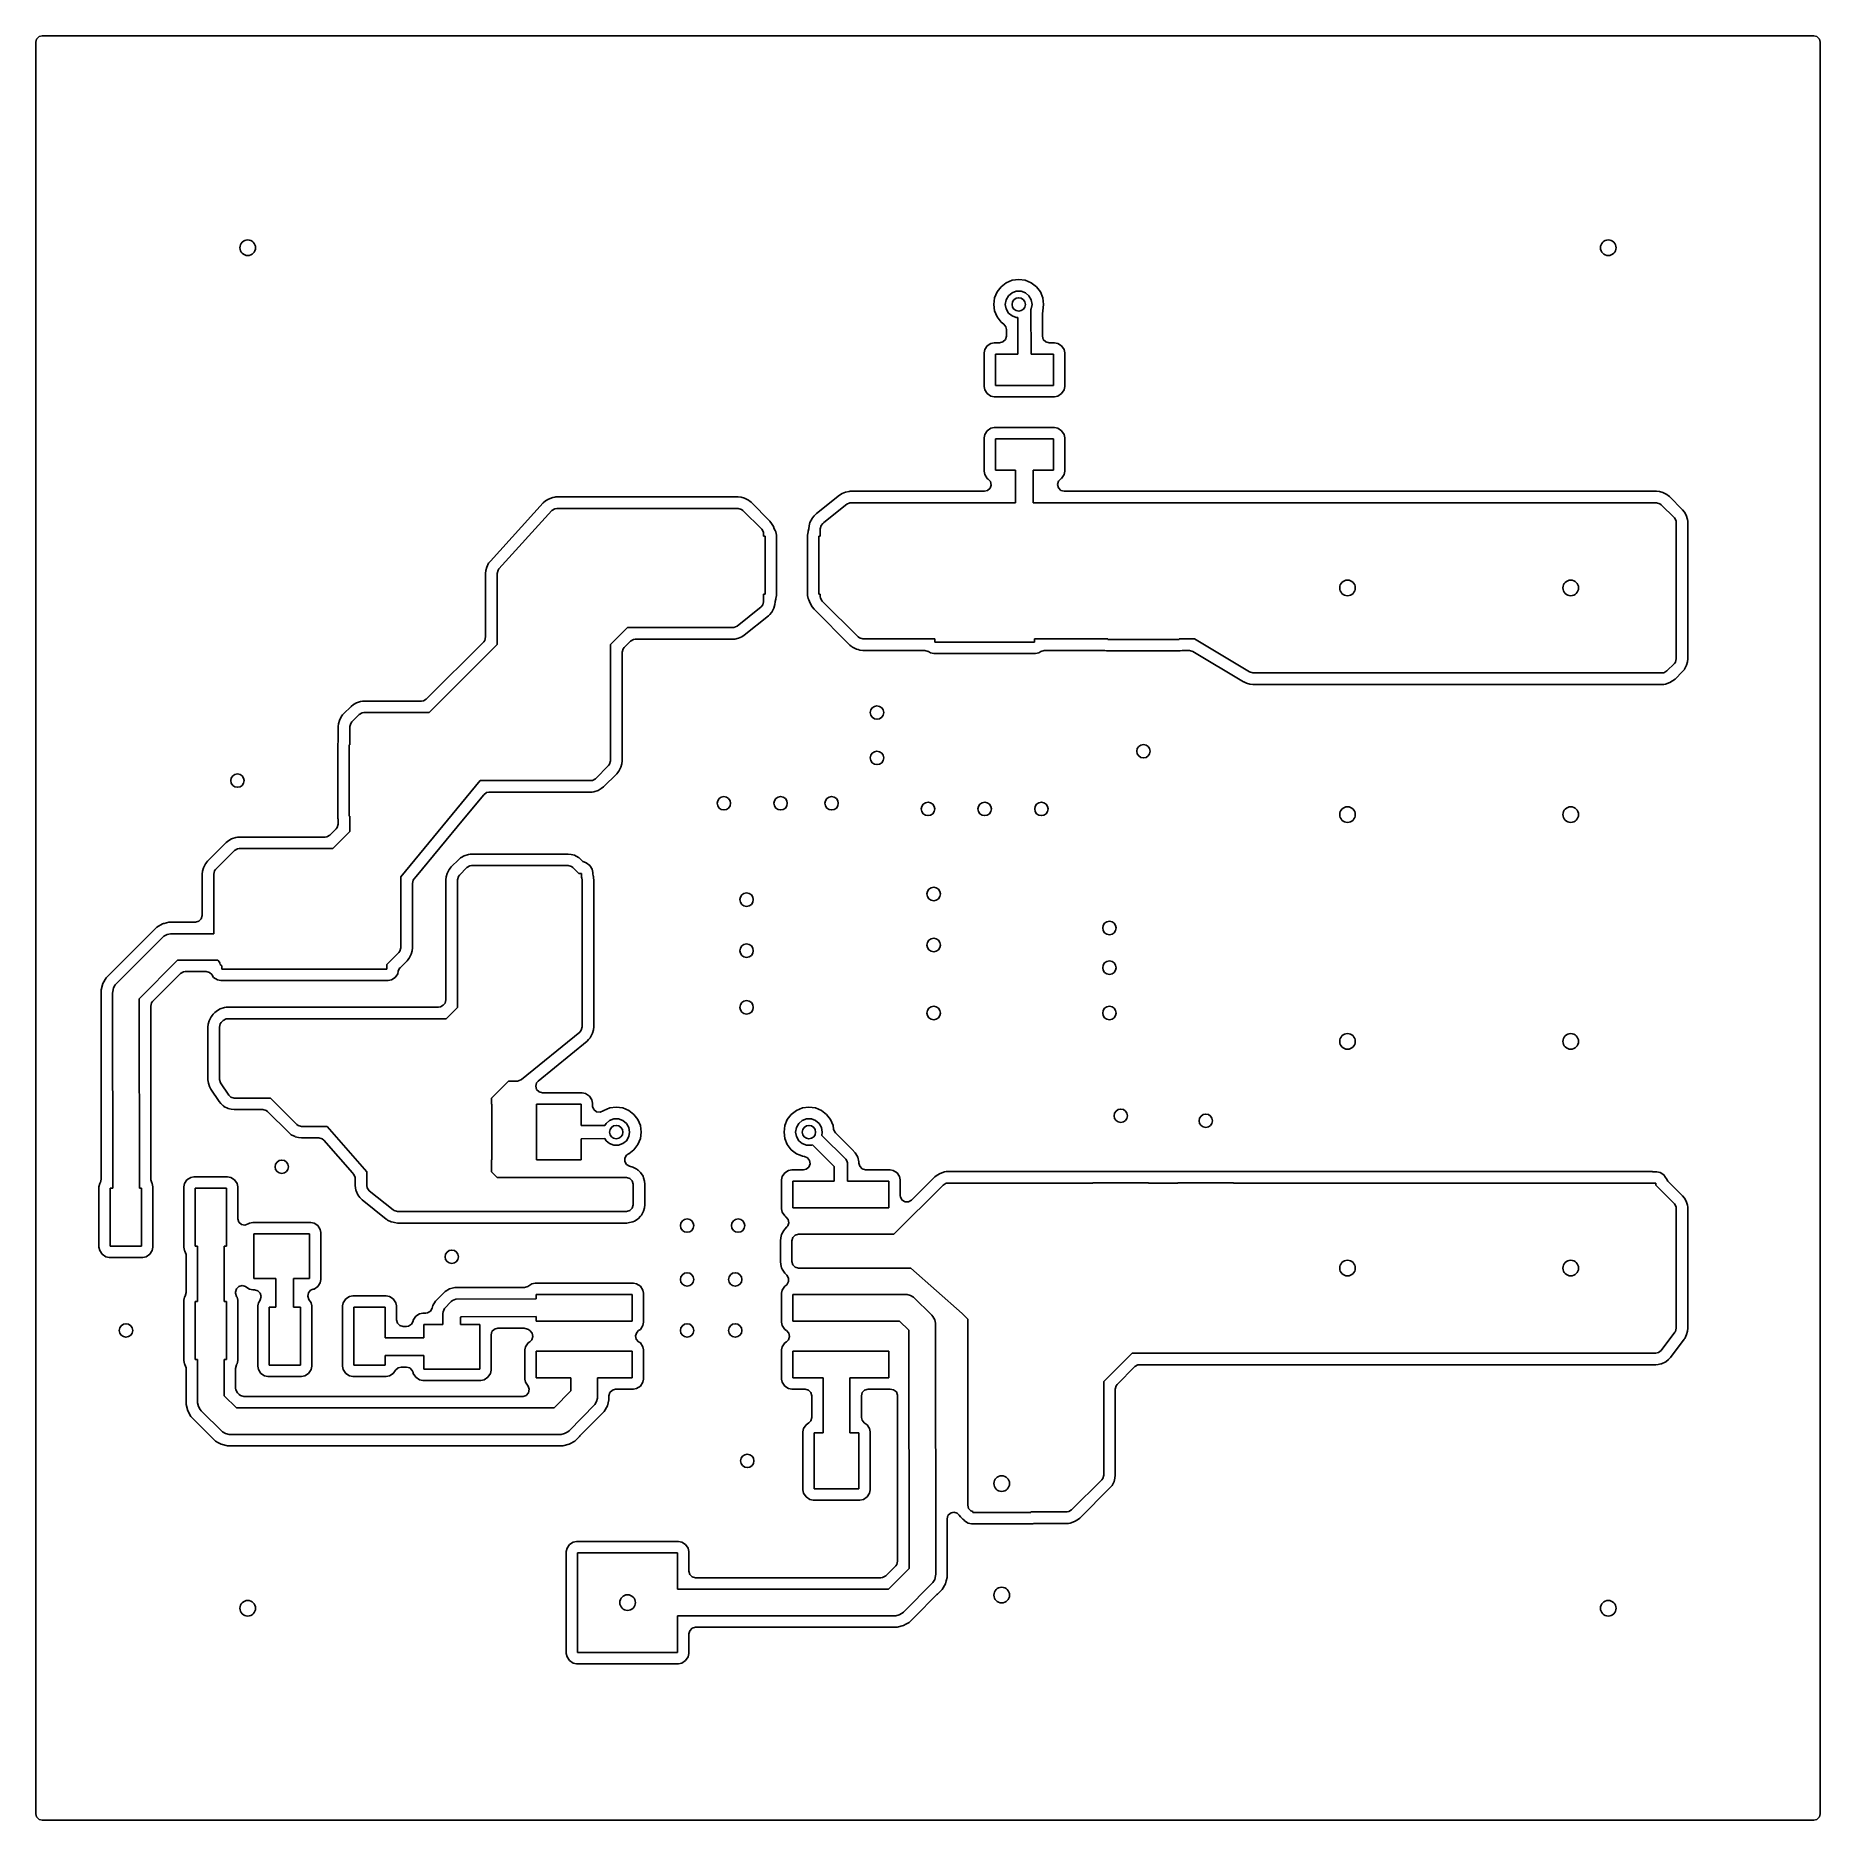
# Model space of a CAD drawing. Extents: x 4.61 to 6.19, y -4.19 to -2.61.
import ezdxf

# ---------------------------------------------------------------- set-up
doc = ezdxf.new("R2010")
doc.units = 0
doc.header["$MEASUREMENT"] = 0
doc.layers.add('BLACK', color=7, linetype='CONTINUOUS')

msp = doc.modelspace()

# ---------------------------------------------------------------- linework, layer by layer
at = {"layer": 'BLACK', "linetype": 'CONTINUOUS'}
for p, q in [((4.613, -2.6188), (4.6138, -2.6159)), ((4.613, -2.8928), (4.613, -2.6188)), ((4.6138, -2.6159), (4.6159, -2.6138)), ((4.6159, -2.6138), (4.6188, -2.613)), ((4.6188, -2.613), (6.1812, -2.613)), ((6.1812, -2.613), (6.1841, -2.6138)), ((6.1841, -2.6138), (6.1862, -2.6159)), ((6.1862, -2.6159), (6.187, -2.6188)), ((6.187, -2.6188), (6.187, -4.1812)), ((5.469, -2.8309), (5.4644, -2.8344)), ((5.4743, -2.8287), (5.469, -2.8309)), ((5.48, -2.828), (5.4743, -2.8287)), ((5.4743, -2.8287), (5.4743, -2.8287)), ((5.4857, -2.8287), (5.48, -2.828)), ((5.48, -2.828), (5.48, -2.828)), ((5.491, -2.8309), (5.4857, -2.8287)), ((5.4956, -2.8344), (5.491, -2.8309)), ((5.491, -2.8309), (5.491, -2.8309)), ((5.4587, -2.8443), (5.458, -2.85)), ((5.4609, -2.839), (5.4587, -2.8443)), ((5.4587, -2.8443), (5.4587, -2.8443)), ((5.4644, -2.8344), (5.4609, -2.839)), ((5.4682, -2.85), (5.4689, -2.846)), ((5.4689, -2.846), (5.471, -2.8424)), ((5.471, -2.8424), (5.4741, -2.8398)), ((5.4741, -2.8398), (5.4779, -2.8384)), ((5.4779, -2.8384), (5.4821, -2.8384)), ((5.4821, -2.8384), (5.4859, -2.8398)), ((5.4859, -2.8398), (5.489, -2.8424)), ((5.489, -2.8424), (5.4911, -2.846)), ((5.4911, -2.846), (5.4918, -2.85)), ((5.4991, -2.839), (5.4956, -2.8344)), ((5.4956, -2.8344), (5.4956, -2.8344)), ((5.4956, -2.8344), (5.4956, -2.8344)), ((5.5013, -2.8443), (5.4991, -2.839)), ((5.502, -2.85), (5.5013, -2.8443)), ((5.458, -2.85), (5.458, -2.85)), ((5.458, -2.85), (5.4587, -2.8557)), ((5.4587, -2.8557), (5.4609, -2.861)), ((5.4609, -2.861), (5.4609, -2.861)), ((5.4609, -2.861), (5.4644, -2.8656)), ((5.4689, -2.854), (5.4682, -2.85)), ((5.471, -2.8576), (5.4689, -2.854)), ((5.4741, -2.8602), (5.471, -2.8576)), ((5.4779, -2.8616), (5.4741, -2.8602)), ((5.4791, -2.8616), (5.4779, -2.8616)), ((5.4792, -2.8938), (5.4791, -2.8616)), ((5.4911, -2.854), (5.4908, -2.8546)), ((5.4908, -2.8546), (5.4909, -2.8938)), ((5.4918, -2.85), (5.4911, -2.854)), ((5.5009, -2.8577), (5.5012, -2.8561)), ((5.5009, -2.8779), (5.5009, -2.8577)), ((5.5012, -2.8561), (5.5013, -2.8557)), ((5.5012, -2.8561), (5.5012, -2.8561)), ((5.5013, -2.8557), (5.502, -2.85)), ((5.5013, -2.8557), (5.5013, -2.8557)), ((5.4644, -2.8656), (5.4668, -2.8674)), ((5.4668, -2.8674), (5.4686, -2.8698)), ((5.4691, -2.8779), (5.4683, -2.8809)), ((5.4686, -2.8698), (5.4691, -2.872)), ((5.4691, -2.872), (5.4691, -2.8779)), ((5.5017, -2.8809), (5.5009, -2.8779)), ((4.613, -3.6284), (4.613, -2.8928)), ((5.45, -2.8899), (5.4494, -2.8928)), ((5.4494, -2.8928), (5.4494, -2.9224)), ((5.4522, -2.8866), (5.45, -2.8899)), ((5.4555, -2.8844), (5.4522, -2.8866)), ((5.4522, -2.8866), (5.4522, -2.8866)), ((5.4584, -2.8838), (5.4555, -2.8844)), ((5.4632, -2.8838), (5.4584, -2.8838)), ((5.4594, -2.9214), (5.4594, -2.8938)), ((5.4594, -2.8938), (5.4792, -2.8938)), ((5.4661, -2.883), (5.4632, -2.8838)), ((5.4683, -2.8809), (5.4661, -2.883)), ((5.4909, -2.8938), (5.5106, -2.8938)), ((5.5039, -2.883), (5.5017, -2.8809)), ((5.5068, -2.8838), (5.5039, -2.883)), ((5.5116, -2.8838), (5.5068, -2.8838)), ((5.5106, -2.8938), (5.5106, -2.9214)), ((5.5145, -2.8844), (5.5116, -2.8838)), ((5.5178, -2.8866), (5.5145, -2.8844)), ((5.52, -2.8899), (5.5178, -2.8866)), ((5.5178, -2.8866), (5.5178, -2.8866)), ((5.5178, -2.8866), (5.5178, -2.8866)), ((5.5206, -2.8928), (5.52, -2.8899)), ((5.5206, -2.9224), (5.5206, -2.8928)), ((5.4494, -2.9224), (5.45, -2.9253)), ((5.45, -2.9253), (5.4522, -2.9286)), ((5.5106, -2.9214), (5.4594, -2.9214)), ((5.5178, -2.9286), (5.52, -2.9253)), ((5.52, -2.9253), (5.5206, -2.9224)), ((5.4522, -2.9286), (5.4522, -2.9286)), ((5.4522, -2.9286), (5.4555, -2.9308)), ((5.4555, -2.9308), (5.4555, -2.9308)), ((5.4555, -2.9308), (5.4584, -2.9314)), ((5.4584, -2.9314), (5.5116, -2.9314)), ((5.5116, -2.9314), (5.5145, -2.9308)), ((5.5145, -2.9308), (5.5178, -2.9286)), ((5.4555, -2.9592), (5.4522, -2.9614)), ((5.4584, -2.9586), (5.4555, -2.9592)), ((5.5116, -2.9586), (5.4584, -2.9586)), ((5.5145, -2.9592), (5.5116, -2.9586)), ((5.5178, -2.9614), (5.5145, -2.9592)), ((5.45, -2.9647), (5.4494, -2.9676)), ((5.4494, -2.9676), (5.4494, -2.9972)), ((5.4522, -2.9614), (5.45, -2.9647)), ((5.4522, -2.9614), (5.4522, -2.9614)), ((5.4594, -2.9962), (5.4594, -2.9686)), ((5.4594, -2.9686), (5.5106, -2.9686)), ((5.5106, -2.9686), (5.5106, -2.9962)), ((5.52, -2.9647), (5.5178, -2.9614)), ((5.5178, -2.9614), (5.5178, -2.9614)), ((5.5178, -2.9614), (5.5178, -2.9614)), ((5.5206, -2.9676), (5.52, -2.9647)), ((5.5206, -2.9972), (5.5206, -2.9676)), ((5.4494, -2.9972), (5.45, -3.0001)), ((5.45, -3.0001), (5.4522, -3.0034)), ((5.4522, -3.0034), (5.4522, -3.0034)), ((5.4522, -3.0034), (5.4531, -3.004)), ((5.4531, -3.004), (5.4551, -3.0063)), ((5.4551, -3.0063), (5.4557, -3.0093)), ((5.4772, -2.9962), (5.4594, -2.9962)), ((5.4772, -3.025), (5.4772, -2.9962)), ((5.5106, -2.9962), (5.4928, -2.9962)), ((5.4928, -2.9962), (5.4928, -3.025)), ((5.5143, -3.0089), (5.515, -3.006)), ((5.515, -3.006), (5.5169, -3.004)), ((5.5169, -3.004), (5.5175, -3.0036)), ((5.5175, -3.0036), (5.5178, -3.0034)), ((5.5178, -3.0034), (5.52, -3.0001)), ((5.52, -3.0001), (5.5206, -2.9972)), ((5.0653, -3.0217), (5.0627, -3.0233)), ((5.069, -3.0202), (5.0653, -3.0217)), ((5.0653, -3.0217), (5.0653, -3.0217)), ((5.0692, -3.0202), (5.069, -3.0202)), ((5.071, -3.0199), (5.0692, -3.0202)), ((5.0717, -3.0198), (5.071, -3.0199)), ((5.0726, -3.0198), (5.0717, -3.0198)), ((5.2326, -3.0198), (5.0726, -3.0198)), ((5.2352, -3.0201), (5.2326, -3.0198)), ((5.2326, -3.0198), (5.2326, -3.0198)), ((5.2381, -3.0209), (5.2352, -3.0201)), ((5.2352, -3.0201), (5.2352, -3.0201)), ((5.2417, -3.0227), (5.2381, -3.0209)), ((5.2381, -3.0209), (5.2381, -3.0209)), ((5.322, -3.0183), (5.3018, -3.0345)), ((5.3243, -3.0169), (5.322, -3.0183)), ((5.3271, -3.0157), (5.3243, -3.0169)), ((5.3243, -3.0169), (5.3243, -3.0169)), ((5.3304, -3.0149), (5.3271, -3.0157)), ((5.3271, -3.0157), (5.3271, -3.0157)), ((5.3313, -3.0148), (5.3304, -3.0149)), ((5.3315, -3.0148), (5.3313, -3.0148)), ((5.3321, -3.0148), (5.3315, -3.0148)), ((5.4499, -3.0148), (5.3321, -3.0148)), ((5.4525, -3.0142), (5.4499, -3.0148)), ((5.4548, -3.0122), (5.4525, -3.0142)), ((5.4557, -3.0093), (5.4548, -3.0122)), ((5.515, -3.0119), (5.5143, -3.0089)), ((5.5172, -3.014), (5.515, -3.0119)), ((5.5201, -3.0148), (5.5172, -3.014)), ((6.0426, -3.0148), (5.5201, -3.0148)), ((6.0452, -3.0151), (6.0426, -3.0148)), ((6.0426, -3.0148), (6.0426, -3.0148)), ((6.0481, -3.0159), (6.0452, -3.0151)), ((6.0452, -3.0151), (6.0452, -3.0151)), ((6.0517, -3.0177), (6.0481, -3.0159)), ((6.0481, -3.0159), (6.0481, -3.0159)), ((6.0519, -3.0178), (6.0517, -3.0177)), ((6.052, -3.0179), (6.0519, -3.0178)), ((6.0529, -3.0186), (6.052, -3.0179)), ((6.0539, -3.0195), (6.0529, -3.0186)), ((6.0529, -3.0186), (6.0529, -3.0186)), ((6.0529, -3.0186), (6.0529, -3.0186)), ((6.0655, -3.0311), (6.0539, -3.0195)), ((5.0607, -3.025), (5.014, -3.0764)), ((5.0215, -3.0833), (5.0683, -3.0319)), ((5.0627, -3.0233), (5.0607, -3.025)), ((5.0607, -3.025), (5.0607, -3.025)), ((5.0627, -3.0233), (5.0627, -3.0233)), ((5.0683, -3.0319), (5.0708, -3.0303)), ((5.0708, -3.0303), (5.0726, -3.03)), ((5.0726, -3.03), (5.2326, -3.03)), ((5.2326, -3.03), (5.2355, -3.0308)), ((5.2355, -3.0308), (5.2367, -3.0317)), ((5.2367, -3.0317), (5.2533, -3.0483)), ((5.2419, -3.0228), (5.2417, -3.0227)), ((5.242, -3.0229), (5.2419, -3.0228)), ((5.2429, -3.0236), (5.242, -3.0229)), ((5.2439, -3.0245), (5.2429, -3.0236)), ((5.2429, -3.0236), (5.2429, -3.0236)), ((5.2429, -3.0236), (5.2429, -3.0236)), ((5.2605, -3.0411), (5.2439, -3.0245)), ((5.2995, -3.0366), (5.298, -3.0382)), ((5.3008, -3.0353), (5.2995, -3.0366)), ((5.3018, -3.0345), (5.3008, -3.0353)), ((5.3008, -3.0353), (5.3008, -3.0353)), ((5.3082, -3.0424), (5.3284, -3.0263)), ((5.3284, -3.0263), (5.3312, -3.0251)), ((5.3312, -3.0251), (5.3321, -3.025)), ((5.3321, -3.025), (5.4772, -3.025)), ((5.4928, -3.025), (6.0426, -3.025)), ((6.0426, -3.025), (6.0455, -3.0258)), ((6.0455, -3.0258), (6.0467, -3.0267)), ((6.0467, -3.0267), (6.0583, -3.0383)), ((6.0671, -3.0332), (6.0655, -3.0311)), ((6.0686, -3.0358), (6.0671, -3.0332)), ((6.0699, -3.0396), (6.0686, -3.0358)), ((5.2533, -3.0483), (5.2548, -3.0509)), ((5.2548, -3.0509), (5.255, -3.0524)), ((5.255, -3.0524), (5.255, -3.0544)), ((5.2621, -3.0432), (5.2605, -3.0411)), ((5.2636, -3.0458), (5.2621, -3.0432)), ((5.2644, -3.048), (5.2636, -3.0458)), ((5.2636, -3.0458), (5.2636, -3.0458)), ((5.2651, -3.0494), (5.2644, -3.048)), ((5.2658, -3.0505), (5.2651, -3.0494)), ((5.2664, -3.0534), (5.2658, -3.0505)), ((5.2664, -3.1066), (5.2664, -3.0534)), ((5.2664, -3.0534), (5.2664, -3.0534)), ((5.2942, -3.0505), (5.2936, -3.0534)), ((5.2936, -3.0534), (5.2936, -3.1066)), ((5.2943, -3.0501), (5.2942, -3.0505)), ((5.2948, -3.048), (5.2943, -3.0501)), ((5.2951, -3.0452), (5.2948, -3.0478)), ((5.2948, -3.0478), (5.2948, -3.0479)), ((5.2948, -3.0479), (5.2948, -3.0479)), ((5.2948, -3.0479), (5.2948, -3.048)), ((5.2948, -3.048), (5.2948, -3.048)), ((5.2959, -3.0422), (5.2951, -3.0452)), ((5.2951, -3.0452), (5.2951, -3.0452)), ((5.2977, -3.0387), (5.2959, -3.0422)), ((5.2959, -3.0422), (5.2959, -3.0422)), ((5.298, -3.0382), (5.2977, -3.0387)), ((5.2977, -3.0387), (5.2977, -3.0387)), ((5.305, -3.0478), (5.3058, -3.0449)), ((5.305, -3.0544), (5.305, -3.0478)), ((5.3058, -3.0449), (5.3072, -3.0432)), ((5.3072, -3.0432), (5.3082, -3.0424)), ((6.0583, -3.0383), (6.0598, -3.0409)), ((6.0598, -3.0409), (6.06, -3.0424)), ((6.06, -3.0424), (6.06, -3.1626)), ((6.0701, -3.0411), (6.0699, -3.0396)), ((6.0702, -3.0424), (6.0701, -3.0411)), ((6.0702, -3.1626), (6.0702, -3.0424)), ((6.0702, -3.0424), (6.0702, -3.0424)), ((5.255, -3.0544), (5.2564, -3.0544)), ((5.2564, -3.0544), (5.2564, -3.1056)), ((5.3036, -3.1056), (5.3036, -3.0544)), ((5.3036, -3.0544), (5.305, -3.0544)), ((5.0101, -3.0846), (5.0098, -3.0873)), ((5.0109, -3.0817), (5.0101, -3.0846)), ((5.0101, -3.0846), (5.0101, -3.0846)), ((5.0125, -3.0783), (5.0109, -3.0817)), ((5.0109, -3.0817), (5.0109, -3.0817)), ((5.0133, -3.0773), (5.0125, -3.0783)), ((5.014, -3.0764), (5.0133, -3.0773)), ((5.0133, -3.0773), (5.0133, -3.0773)), ((5.02, -3.0873), (5.0208, -3.0843)), ((5.0208, -3.0843), (5.0215, -3.0833)), ((5.0098, -3.0873), (5.0098, -3.1433)), ((5.02, -3.15), (5.02, -3.0873)), ((5.2542, -3.1151), (5.2528, -3.1168)), ((5.255, -3.1122), (5.2542, -3.1151)), ((5.2564, -3.1056), (5.255, -3.1056)), ((5.255, -3.1056), (5.255, -3.1122)), ((5.2641, -3.1178), (5.2649, -3.1148)), ((5.2649, -3.1148), (5.2652, -3.1122)), ((5.2649, -3.1148), (5.2649, -3.1148)), ((5.2649, -3.1148), (5.2649, -3.1148)), ((5.2652, -3.112), (5.2657, -3.1099)), ((5.2652, -3.1121), (5.2652, -3.112)), ((5.2652, -3.112), (5.2652, -3.112)), ((5.2652, -3.1122), (5.2652, -3.1121)), ((5.2652, -3.1121), (5.2652, -3.1121)), ((5.2652, -3.1122), (5.2652, -3.1122)), ((5.2657, -3.1099), (5.2658, -3.1095)), ((5.2658, -3.1095), (5.2664, -3.1066)), ((5.2658, -3.1095), (5.2658, -3.1095)), ((5.2936, -3.1066), (5.2942, -3.1095)), ((5.2942, -3.1095), (5.2942, -3.1095)), ((5.2942, -3.1095), (5.2949, -3.1106)), ((5.2949, -3.1106), (5.2956, -3.112)), ((5.2956, -3.112), (5.2964, -3.1142)), ((5.2964, -3.1142), (5.2979, -3.1168)), ((5.305, -3.1056), (5.3036, -3.1056)), ((5.305, -3.1076), (5.305, -3.1056)), ((5.3052, -3.1091), (5.305, -3.1076)), ((5.3067, -3.1117), (5.3052, -3.1091)), ((5.3383, -3.1433), (5.3067, -3.1117)), ((5.2528, -3.1168), (5.2316, -3.1337)), ((5.238, -3.1417), (5.2592, -3.1247)), ((5.2592, -3.1247), (5.2605, -3.1234)), ((5.2605, -3.1234), (5.262, -3.1218)), ((5.262, -3.1218), (5.2623, -3.1213)), ((5.2623, -3.1213), (5.2641, -3.1178)), ((5.2979, -3.1168), (5.2995, -3.1189)), ((5.2995, -3.1189), (5.3311, -3.1505)), ((5.0081, -3.1475), (4.9575, -3.1981)), ((5.009, -3.1463), (5.0081, -3.1475)), ((5.0098, -3.1433), (5.009, -3.1463)), ((5.135, -3.135), (5.12, -3.15)), ((5.1319, -3.1525), (5.1375, -3.1469)), ((5.2279, -3.135), (5.135, -3.135)), ((5.1375, -3.1469), (5.1401, -3.1454)), ((5.1401, -3.1454), (5.1417, -3.1452)), ((5.1417, -3.1452), (5.2279, -3.1452)), ((5.2288, -3.1349), (5.2279, -3.135)), ((5.2279, -3.1452), (5.2279, -3.1452)), ((5.2279, -3.1452), (5.2287, -3.1452)), ((5.2287, -3.1452), (5.2296, -3.1451)), ((5.2316, -3.1337), (5.2288, -3.1349)), ((5.2296, -3.1451), (5.2329, -3.1443)), ((5.2329, -3.1443), (5.2357, -3.1431)), ((5.2357, -3.1431), (5.238, -3.1417)), ((5.3395, -3.1442), (5.3383, -3.1433)), ((5.3424, -3.145), (5.3395, -3.1442)), ((5.4061, -3.145), (5.3424, -3.145)), ((5.4061, -3.148), (5.4061, -3.145)), ((5.4939, -3.148), (5.4061, -3.148)), ((5.5585, -3.145), (5.4939, -3.145)), ((5.4939, -3.145), (5.4939, -3.148)), ((5.5585, -3.1456), (5.5585, -3.145)), ((5.6215, -3.1456), (5.5585, -3.1456)), ((5.635, -3.145), (5.6215, -3.145)), ((5.6215, -3.145), (5.6215, -3.1456)), ((5.6836, -3.1742), (5.635, -3.145)), ((4.96, -3.21), (5.02, -3.15)), ((5.12, -3.15), (5.12, -3.2526)), ((5.1302, -3.1567), (5.131, -3.1537)), ((5.1302, -3.2526), (5.1302, -3.1567)), ((5.131, -3.1537), (5.1319, -3.1525)), ((5.3311, -3.1505), (5.3321, -3.1514)), ((5.3321, -3.1514), (5.3328, -3.1519)), ((5.3328, -3.1519), (5.333, -3.1521)), ((5.333, -3.1521), (5.3331, -3.1522)), ((5.3331, -3.1522), (5.3333, -3.1523)), ((5.3333, -3.1523), (5.3368, -3.154)), ((5.3368, -3.154), (5.3369, -3.1541)), ((5.3369, -3.1541), (5.3369, -3.1541)), ((5.3369, -3.1541), (5.3369, -3.1541)), ((5.3369, -3.1541), (5.3383, -3.1545)), ((5.3383, -3.1545), (5.3398, -3.1549)), ((5.3398, -3.1549), (5.3398, -3.1549)), ((5.3398, -3.1549), (5.3398, -3.1549)), ((5.3398, -3.1549), (5.3424, -3.1552)), ((5.3424, -3.1552), (5.3424, -3.1552)), ((5.3424, -3.1552), (5.3972, -3.1552)), ((5.3972, -3.1552), (5.4001, -3.156)), ((5.4001, -3.156), (5.4004, -3.1562)), ((5.4004, -3.1562), (5.4022, -3.1574)), ((5.4022, -3.1574), (5.4051, -3.158)), ((5.4051, -3.158), (5.4949, -3.158)), ((5.4949, -3.158), (5.4978, -3.1574)), ((5.4978, -3.1574), (5.4996, -3.1562)), ((5.4996, -3.1562), (5.5025, -3.1552)), ((5.5025, -3.1552), (5.5028, -3.1552)), ((5.5028, -3.1552), (5.5548, -3.1552)), ((5.5548, -3.1552), (5.5559, -3.1553)), ((5.5559, -3.1553), (5.5575, -3.1556)), ((5.5575, -3.1556), (5.6225, -3.1556)), ((5.6225, -3.1556), (5.6241, -3.1553)), ((5.6241, -3.1553), (5.6252, -3.1552)), ((5.6252, -3.1552), (5.6305, -3.1552)), ((5.6305, -3.1552), (5.6335, -3.156)), ((5.6335, -3.156), (5.6336, -3.1561)), ((5.6336, -3.1561), (5.6784, -3.1829)), ((6.06, -3.1626), (6.0592, -3.1655)), ((6.0699, -3.1652), (6.0702, -3.1626)), ((6.0702, -3.1626), (6.0702, -3.1626)), ((5.6837, -3.1742), (5.6836, -3.1742)), ((5.6866, -3.175), (5.6837, -3.1742)), ((5.695, -3.175), (5.6866, -3.175)), ((5.845, -3.175), (5.695, -3.175)), ((5.8919, -3.175), (5.845, -3.175)), ((6.0419, -3.175), (5.8919, -3.175)), ((6.0476, -3.175), (6.0419, -3.175)), ((6.0491, -3.1748), (6.0476, -3.175)), ((6.0517, -3.1733), (6.0491, -3.1748)), ((6.0583, -3.1667), (6.0517, -3.1733)), ((6.0592, -3.1655), (6.0583, -3.1667)), ((6.0589, -3.1805), (6.0655, -3.1739)), ((6.0655, -3.1739), (6.0664, -3.1729)), ((6.0664, -3.1729), (6.0671, -3.172)), ((6.0671, -3.172), (6.0672, -3.1719)), ((6.0672, -3.1719), (6.0673, -3.1717)), ((6.0673, -3.1717), (6.0682, -3.1699)), ((6.0673, -3.1717), (6.0673, -3.1717)), ((6.0673, -3.1717), (6.0673, -3.1717)), ((6.0673, -3.1717), (6.0673, -3.1717)), ((6.0682, -3.1699), (6.0691, -3.1681)), ((6.0691, -3.1681), (6.0699, -3.1652)), ((6.0699, -3.1652), (6.0699, -3.1652)), ((6.0699, -3.1652), (6.0699, -3.1652)), ((5.6784, -3.1829), (5.6784, -3.183)), ((5.6784, -3.183), (5.6785, -3.183)), ((5.6785, -3.183), (5.681, -3.1841)), ((5.681, -3.1841), (5.684, -3.1849)), ((5.684, -3.1849), (5.684, -3.1849)), ((5.684, -3.1849), (5.684, -3.1849)), ((5.684, -3.1849), (5.6866, -3.1852)), ((5.6866, -3.1852), (5.6866, -3.1852)), ((5.6866, -3.1852), (6.0476, -3.1852)), ((6.0476, -3.1852), (6.0489, -3.1851)), ((6.0476, -3.1852), (6.0476, -3.1852)), ((6.0489, -3.1851), (6.0504, -3.1849)), ((6.0504, -3.1849), (6.0542, -3.1836)), ((6.0542, -3.1836), (6.0568, -3.1821)), ((6.0568, -3.1821), (6.0589, -3.1805)), ((4.8845, -3.2111), (4.8836, -3.2121)), ((4.8911, -3.2045), (4.8845, -3.2111)), ((4.8932, -3.2029), (4.8911, -3.2045)), ((4.8958, -3.2014), (4.8932, -3.2029)), ((4.8932, -3.2029), (4.8932, -3.2029)), ((4.8996, -3.2001), (4.8958, -3.2014)), ((4.8983, -3.2117), (4.9009, -3.2102)), ((4.9011, -3.1999), (4.8996, -3.2001)), ((4.9009, -3.2102), (4.9024, -3.21)), ((4.9024, -3.1998), (4.9011, -3.1999)), ((4.9533, -3.1998), (4.9024, -3.1998)), ((4.9024, -3.21), (4.96, -3.21)), ((4.9549, -3.1996), (4.9533, -3.1998)), ((4.9575, -3.1981), (4.9549, -3.1996)), ((4.8801, -3.2198), (4.8798, -3.2224)), ((4.8798, -3.2224), (4.8798, -3.2348)), ((4.8809, -3.2169), (4.8801, -3.2198)), ((4.8801, -3.2198), (4.8801, -3.2198)), ((4.8827, -3.2133), (4.8809, -3.2169)), ((4.8809, -3.2169), (4.8809, -3.2169)), ((4.8828, -3.2131), (4.8827, -3.2133)), ((4.8829, -3.213), (4.8828, -3.2131)), ((4.8836, -3.2121), (4.8829, -3.213)), ((4.89, -3.2224), (4.8908, -3.2195)), ((4.89, -3.2385), (4.89, -3.2224)), ((4.8908, -3.2195), (4.8917, -3.2183)), ((4.8917, -3.2183), (4.8983, -3.2117)), ((4.8797, -3.2359), (4.8794, -3.2375)), ((4.8794, -3.2375), (4.8794, -3.3025)), ((4.8798, -3.2348), (4.8797, -3.2359)), ((4.8894, -3.3015), (4.8894, -3.2385)), ((4.8894, -3.2385), (4.89, -3.2385)), ((5.1183, -3.2567), (5.1067, -3.2683)), ((5.1192, -3.2555), (5.1183, -3.2567)), ((5.12, -3.2526), (5.1192, -3.2555)), ((5.1282, -3.2599), (5.1291, -3.2581)), ((5.1291, -3.2581), (5.1299, -3.2552)), ((5.1299, -3.2552), (5.1302, -3.2526)), ((5.1299, -3.2552), (5.1299, -3.2552)), ((5.1299, -3.2552), (5.1299, -3.2552)), ((5.1302, -3.2526), (5.1302, -3.2526)), ((5.005, -3.27), (4.935, -3.355)), ((5.1026, -3.27), (5.005, -3.27)), ((5.1041, -3.2698), (5.1026, -3.27)), ((5.1067, -3.2683), (5.1041, -3.2698)), ((5.1139, -3.2755), (5.1255, -3.2639)), ((5.1255, -3.2639), (5.1264, -3.2629)), ((5.1264, -3.2629), (5.1271, -3.262)), ((5.1271, -3.262), (5.1272, -3.2619)), ((5.1272, -3.2619), (5.1273, -3.2617)), ((5.1273, -3.2617), (5.1282, -3.2599)), ((5.1273, -3.2617), (5.1273, -3.2617)), ((5.1273, -3.2617), (5.1273, -3.2617)), ((5.1273, -3.2617), (5.1273, -3.2617)), ((4.9902, -3.3041), (5.0081, -3.2824)), ((5.0081, -3.2824), (5.0105, -3.2806)), ((5.0105, -3.2806), (5.0126, -3.2802)), ((5.0126, -3.2802), (5.1026, -3.2802)), ((5.1026, -3.2802), (5.1039, -3.2801)), ((5.1026, -3.2802), (5.1026, -3.2802)), ((5.1039, -3.2801), (5.1054, -3.2799)), ((5.1054, -3.2799), (5.1092, -3.2786)), ((5.1092, -3.2786), (5.1118, -3.2771)), ((5.1118, -3.2771), (5.1139, -3.2755)), ((4.8794, -3.3025), (4.8795, -3.3035)), ((4.8795, -3.3035), (4.8797, -3.3041)), ((4.8797, -3.3041), (4.8798, -3.3052)), ((4.8798, -3.3052), (4.8798, -3.3083)), ((4.89, -3.3015), (4.8894, -3.3015)), ((4.89, -3.315), (4.89, -3.3015)), ((4.9486, -3.3546), (4.9902, -3.3041)), ((4.7896, -3.3201), (4.7858, -3.3214)), ((4.7911, -3.3199), (4.7896, -3.3201)), ((4.7924, -3.3198), (4.7911, -3.3199)), ((4.8683, -3.3198), (4.7924, -3.3198)), ((4.8699, -3.3196), (4.8683, -3.3198)), ((4.8725, -3.3181), (4.8699, -3.3196)), ((4.8781, -3.3125), (4.8725, -3.3181)), ((4.875, -3.33), (4.89, -3.315)), ((4.879, -3.3113), (4.8781, -3.3125)), ((4.8798, -3.3083), (4.879, -3.3113)), ((4.7811, -3.3245), (4.7645, -3.3411)), ((4.7717, -3.3483), (4.7883, -3.3317)), ((4.7832, -3.3229), (4.7811, -3.3245)), ((4.7858, -3.3214), (4.7832, -3.3229)), ((4.7832, -3.3229), (4.7832, -3.3229)), ((4.7883, -3.3317), (4.7909, -3.3302)), ((4.7909, -3.3302), (4.7924, -3.33)), ((4.7924, -3.33), (4.875, -3.33)), ((4.9908, -3.3364), (4.9882, -3.3379)), ((4.9946, -3.3351), (4.9908, -3.3364)), ((4.9961, -3.3349), (4.9946, -3.3351)), ((4.9974, -3.3348), (4.9961, -3.3349)), ((5.0826, -3.3348), (4.9974, -3.3348)), ((4.9974, -3.3348), (4.9974, -3.3348)), ((5.0852, -3.3351), (5.0826, -3.3348)), ((5.0826, -3.3348), (5.0826, -3.3348)), ((5.0881, -3.3359), (5.0852, -3.3351)), ((5.0852, -3.3351), (5.0852, -3.3351)), ((5.0917, -3.3377), (5.0881, -3.3359)), ((5.0881, -3.3359), (5.0881, -3.3359)), ((4.7601, -3.3498), (4.7598, -3.3524)), ((4.7598, -3.3524), (4.7598, -3.389)), ((4.7609, -3.3469), (4.7601, -3.3498)), ((4.7601, -3.3498), (4.7601, -3.3498)), ((4.7627, -3.3433), (4.7609, -3.3469)), ((4.7609, -3.3469), (4.7609, -3.3469)), ((4.7628, -3.3431), (4.7627, -3.3433)), ((4.7629, -3.343), (4.7628, -3.3431)), ((4.7636, -3.3421), (4.7629, -3.343)), ((4.7645, -3.3411), (4.7636, -3.3421)), ((4.77, -3.3524), (4.7708, -3.3495)), ((4.77, -3.405), (4.77, -3.3524)), ((4.7708, -3.3495), (4.7717, -3.3483)), ((4.9759, -3.3519), (4.9751, -3.3548)), ((4.9777, -3.3483), (4.9759, -3.3519)), ((4.9759, -3.3519), (4.9759, -3.3519)), ((4.9778, -3.3481), (4.9777, -3.3483)), ((4.9779, -3.348), (4.9778, -3.3481)), ((4.9786, -3.3471), (4.9779, -3.348)), ((4.9795, -3.3461), (4.9786, -3.3471)), ((4.9861, -3.3395), (4.9795, -3.3461)), ((4.9878, -3.3381), (4.9861, -3.3395)), ((4.9867, -3.3533), (4.9933, -3.3467)), ((4.9882, -3.3379), (4.9878, -3.3381)), ((4.9882, -3.3379), (4.9882, -3.3379)), ((4.9882, -3.3379), (4.9882, -3.3379)), ((4.9933, -3.3467), (4.9959, -3.3452)), ((4.9959, -3.3452), (4.9974, -3.345)), ((4.9974, -3.345), (5.0826, -3.345)), ((5.0826, -3.345), (5.0855, -3.3458)), ((5.0855, -3.3458), (5.0867, -3.3467)), ((5.0867, -3.3467), (5.092, -3.352)), ((5.0919, -3.3378), (5.0917, -3.3377)), ((5.092, -3.3379), (5.0919, -3.3378)), ((5.0929, -3.3386), (5.092, -3.3379)), ((5.092, -3.352), (5.0944, -3.352)), ((5.0936, -3.3392), (5.0929, -3.3386)), ((5.0929, -3.3386), (5.0929, -3.3386)), ((5.0929, -3.3386), (5.0929, -3.3386)), ((5.0939, -3.3395), (5.0936, -3.3392)), ((5.0954, -3.341), (5.0939, -3.3395)), ((5.0944, -3.352), (5.0944, -3.3553)), ((5.0957, -3.3412), (5.0954, -3.341)), ((5.0978, -3.3423), (5.0957, -3.3412)), ((5.0984, -3.3426), (5.0978, -3.3423)), ((5.0978, -3.3423), (5.0978, -3.3423)), ((5.1017, -3.3448), (5.0984, -3.3426)), ((5.1039, -3.3481), (5.1017, -3.3448)), ((5.1017, -3.3448), (5.1017, -3.3448)), ((5.1045, -3.351), (5.1039, -3.3481)), ((5.1045, -3.3523), (5.1045, -3.351)), ((5.1045, -3.351), (5.1045, -3.351)), ((5.1048, -3.3541), (5.1045, -3.3523)), ((4.935, -3.355), (4.935, -3.4176)), ((4.9452, -3.3608), (4.946, -3.3578)), ((4.9452, -3.4176), (4.9452, -3.3608)), ((4.946, -3.3578), (4.9466, -3.357)), ((4.9466, -3.357), (4.9486, -3.3546)), ((4.9751, -3.3548), (4.9748, -3.3574)), ((4.9748, -3.3574), (4.9748, -3.4633)), ((4.9751, -3.3548), (4.9751, -3.3548)), ((4.985, -3.3574), (4.9858, -3.3545)), ((4.985, -3.47), (4.985, -3.3574)), ((4.9858, -3.3545), (4.9867, -3.3533)), ((5.0944, -3.3553), (5.0948, -3.3559)), ((5.0948, -3.3559), (5.095, -3.3574)), ((5.095, -3.3574), (5.095, -3.4872)), ((5.1049, -3.3546), (5.1048, -3.3541)), ((5.1051, -3.3561), (5.1049, -3.3546)), ((5.1052, -3.3574), (5.1051, -3.3561)), ((5.1052, -3.4872), (5.1052, -3.3574)), ((5.1052, -3.3574), (5.1052, -3.3574)), ((4.7199, -3.3992), (4.6751, -3.444)), ((4.7249, -3.3964), (4.7199, -3.3992)), ((4.7258, -3.3961), (4.7249, -3.3964)), ((4.7262, -3.396), (4.7258, -3.3961)), ((4.7304, -3.3949), (4.7262, -3.396)), ((4.7362, -3.3949), (4.7304, -3.3949)), ((4.7539, -3.3949), (4.7362, -3.3949)), ((4.7569, -3.3941), (4.7539, -3.3949)), ((4.759, -3.3919), (4.7569, -3.3941)), ((4.7598, -3.389), (4.759, -3.3919)), ((4.6832, -3.4502), (4.7249, -3.4083)), ((4.7249, -3.4083), (4.7261, -3.4073)), ((4.7261, -3.4073), (4.7288, -3.4058)), ((4.7288, -3.4058), (4.7318, -3.405)), ((4.7318, -3.405), (4.77, -3.405)), ((4.7381, -3.4285), (4.7043, -3.4624)), ((4.7735, -3.4285), (4.7381, -3.4285)), ((4.775, -3.43), (4.7735, -3.4285)), ((4.7754, -3.4311), (4.775, -3.43)), ((4.7755, -3.4311), (4.7754, -3.4311)), ((4.7758, -3.4321), (4.7755, -3.4311)), ((4.9333, -3.4217), (4.9228, -3.4322)), ((4.9342, -3.4205), (4.9333, -3.4217)), ((4.935, -3.4176), (4.9342, -3.4205)), ((4.9343, -3.4351), (4.9405, -3.4289)), ((4.9405, -3.4289), (4.9414, -3.4279)), ((4.9414, -3.4279), (4.9421, -3.427)), ((4.9421, -3.427), (4.9422, -3.4269)), ((4.9422, -3.4269), (4.9423, -3.4267)), ((4.9423, -3.4267), (4.9432, -3.4249)), ((4.9423, -3.4267), (4.9423, -3.4267)), ((4.9423, -3.4267), (4.9423, -3.4267)), ((4.9423, -3.4267), (4.9423, -3.4267)), ((4.9432, -3.4249), (4.9441, -3.4231)), ((4.9441, -3.4231), (4.9449, -3.4202)), ((4.9449, -3.4202), (4.9452, -3.4176)), ((4.9449, -3.4202), (4.9449, -3.4202)), ((4.9449, -3.4202), (4.9449, -3.4202)), ((4.9452, -3.4176), (4.9452, -3.4176)), ((4.6751, -3.444), (4.6723, -3.449)), ((4.7161, -3.4647), (4.7406, -3.4402)), ((4.7406, -3.4402), (4.7433, -3.4387)), ((4.7433, -3.4387), (4.7448, -3.4385)), ((4.7448, -3.4385), (4.7634, -3.4385)), ((4.7634, -3.4385), (4.7663, -3.4393)), ((4.7663, -3.4393), (4.7683, -3.4411)), ((4.7683, -3.4411), (4.7699, -3.4436)), ((4.7699, -3.4436), (4.7699, -3.4436)), ((4.7699, -3.4436), (4.7733, -3.4458)), ((4.7733, -3.4458), (4.7733, -3.4458)), ((4.7733, -3.4458), (4.7762, -3.4464)), ((4.7772, -3.4334), (4.7758, -3.4321)), ((4.7762, -3.4464), (4.9238, -3.4464)), ((4.7772, -3.4364), (4.7772, -3.4334)), ((4.9228, -3.4364), (4.7772, -3.4364)), ((4.9228, -3.4322), (4.9228, -3.4364)), ((4.9238, -3.4464), (4.9267, -3.4458)), ((4.9267, -3.4458), (4.9301, -3.4436)), ((4.9301, -3.4436), (4.9323, -3.4403)), ((4.9323, -3.4403), (4.9327, -3.4381)), ((4.9327, -3.4381), (4.934, -3.4354)), ((4.934, -3.4354), (4.9343, -3.4351)), ((4.6723, -3.449), (4.6708, -3.4545)), ((4.6708, -3.4545), (4.6708, -3.6216)), ((4.6808, -3.4574), (4.6809, -3.4559)), ((4.6809, -3.6294), (4.6808, -3.4574)), ((4.6809, -3.4559), (4.6817, -3.4529)), ((4.6817, -3.4529), (4.6832, -3.4502)), ((4.7043, -3.4624), (4.7044, -3.6294)), ((4.7144, -3.4689), (4.7152, -3.4659)), ((4.7144, -3.4874), (4.7144, -3.4689)), ((4.7152, -3.4659), (4.7161, -3.4647)), ((4.7677, -3.4783), (4.7659, -3.4819)), ((4.7678, -3.4781), (4.7677, -3.4783)), ((4.7679, -3.478), (4.7678, -3.4781)), ((4.7686, -3.4771), (4.7679, -3.478)), ((4.7695, -3.4761), (4.7686, -3.4771)), ((4.7711, -3.4745), (4.7695, -3.4761)), ((4.7732, -3.4729), (4.7711, -3.4745)), ((4.7758, -3.4714), (4.7732, -3.4729)), ((4.7732, -3.4729), (4.7732, -3.4729)), ((4.7796, -3.4701), (4.7758, -3.4714)), ((4.7811, -3.4699), (4.7796, -3.4701)), ((4.7824, -3.4698), (4.7811, -3.4699)), ((4.9683, -3.4698), (4.7824, -3.4698)), ((4.9699, -3.4696), (4.9683, -3.4698)), ((4.9725, -3.4681), (4.9699, -3.4696)), ((4.9731, -3.4675), (4.9725, -3.4681)), ((4.974, -3.4663), (4.9731, -3.4675)), ((4.9748, -3.4633), (4.974, -3.4663)), ((4.975, -3.48), (4.985, -3.47)), ((4.7144, -3.6216), (4.7144, -3.4874)), ((4.7651, -3.4848), (4.7648, -3.4874)), ((4.7648, -3.4874), (4.7648, -3.5332)), ((4.7648, -3.4874), (4.7648, -3.4874)), ((4.7659, -3.4819), (4.7651, -3.4848)), ((4.7651, -3.4848), (4.7651, -3.4848)), ((4.7659, -3.4819), (4.7659, -3.4819)), ((4.775, -3.4874), (4.7758, -3.4845)), ((4.775, -3.5332), (4.775, -3.4874)), ((4.7758, -3.4845), (4.7767, -3.4833)), ((4.7767, -3.4833), (4.7783, -3.4817)), ((4.7783, -3.4817), (4.7809, -3.4802)), ((4.7809, -3.4802), (4.7824, -3.48)), ((4.7824, -3.48), (4.975, -3.48)), ((5.0928, -3.4918), (5.0416, -3.5337)), ((5.0942, -3.4902), (5.0928, -3.4918)), ((5.095, -3.4872), (5.0942, -3.4902)), ((5.1023, -3.4964), (5.1041, -3.4928)), ((5.1041, -3.4928), (5.1049, -3.4899)), ((5.1049, -3.4899), (5.1052, -3.4872)), ((5.1049, -3.4899), (5.1049, -3.4899)), ((5.1049, -3.4899), (5.1049, -3.4899)), ((5.1052, -3.4872), (5.1052, -3.4872)), ((5.0562, -3.535), (5.0993, -3.4997)), ((5.0993, -3.4997), (5.1006, -3.4984)), ((5.1006, -3.4984), (5.102, -3.4968)), ((5.102, -3.4968), (5.1023, -3.4964)), ((4.7648, -3.5332), (4.7648, -3.5335)), ((4.7648, -3.5335), (4.7648, -3.5336)), ((4.7648, -3.5336), (4.7648, -3.5339)), ((4.7648, -3.5339), (4.7653, -3.5369)), ((4.7653, -3.5369), (4.7663, -3.5398)), ((4.7663, -3.5398), (4.7663, -3.5398)), ((4.7663, -3.5398), (4.7675, -3.5421)), ((4.775, -3.5336), (4.775, -3.5332)), ((4.776, -3.5365), (4.775, -3.5336)), ((4.7833, -3.5474), (4.776, -3.5365)), ((5.03, -3.535), (5.015, -3.55)), ((5.0379, -3.535), (5.03, -3.535)), ((5.0389, -3.5349), (5.0379, -3.535)), ((5.0416, -3.5337), (5.0389, -3.5349)), ((5.054, -3.5395), (5.0548, -3.5366)), ((5.0548, -3.5424), (5.054, -3.5395)), ((5.0548, -3.5366), (5.0562, -3.535)), ((4.7675, -3.5421), (4.7675, -3.5421)), ((4.7675, -3.5421), (4.7748, -3.5531)), ((4.7748, -3.5531), (4.7748, -3.5531)), ((4.7748, -3.5531), (4.7763, -3.5548)), ((4.7763, -3.5548), (4.7763, -3.5548)), ((4.7763, -3.5548), (4.778, -3.5565)), ((4.778, -3.5565), (4.7782, -3.5567)), ((4.7782, -3.5567), (4.7785, -3.5569)), ((4.7785, -3.5569), (4.779, -3.5573)), ((4.779, -3.5573), (4.779, -3.5573)), ((4.779, -3.5573), (4.779, -3.5573)), ((4.779, -3.5573), (4.7826, -3.5591)), ((4.7852, -3.5492), (4.7833, -3.5474)), ((4.7881, -3.55), (4.7852, -3.5492)), ((4.82, -3.55), (4.7881, -3.55)), ((4.8433, -3.5733), (4.82, -3.55)), ((5.015, -3.55), (5.015, -3.5554)), ((5.015, -3.5554), (5.0153, -3.5554)), ((5.0153, -3.5554), (5.0153, -3.6046)), ((5.0547, -3.6046), (5.0547, -3.5554)), ((5.0547, -3.5554), (5.0941, -3.5554)), ((5.057, -3.5446), (5.0548, -3.5424)), ((5.0599, -3.5454), (5.057, -3.5446)), ((5.095, -3.5454), (5.0599, -3.5454)), ((5.0941, -3.5554), (5.0941, -3.5742)), ((5.098, -3.546), (5.095, -3.5454)), ((5.1013, -3.5482), (5.098, -3.546)), ((5.1035, -3.5515), (5.1013, -3.5482)), ((5.1013, -3.5482), (5.1013, -3.5482)), ((5.1041, -3.5544), (5.1035, -3.5515)), ((5.1041, -3.5566), (5.1041, -3.5544)), ((5.1041, -3.5544), (5.1041, -3.5544)), ((5.1041, -3.5574), (5.1041, -3.5566)), ((4.7826, -3.5591), (4.7826, -3.5591)), ((4.7826, -3.5591), (4.784, -3.5595)), ((4.784, -3.5595), (4.7855, -3.5599)), ((4.7855, -3.5599), (4.7855, -3.5599)), ((4.7855, -3.5599), (4.7855, -3.5599)), ((4.7855, -3.5599), (4.7881, -3.5602)), ((4.7881, -3.5602), (4.7881, -3.5602)), ((4.7881, -3.5602), (4.8133, -3.5602)), ((4.8133, -3.5602), (4.8163, -3.561)), ((4.8163, -3.561), (4.8175, -3.5619)), ((4.8175, -3.5619), (4.8361, -3.5805)), ((5.1053, -3.5602), (5.1041, -3.5574)), ((5.1077, -3.5621), (5.1053, -3.5602)), ((5.1107, -3.5625), (5.1077, -3.5621)), ((5.1135, -3.5613), (5.1107, -3.5625)), ((5.114, -3.5609), (5.1135, -3.5613)), ((5.1193, -3.5587), (5.114, -3.5609)), ((5.114, -3.5609), (5.114, -3.5609)), ((5.115, -3.5741), (5.116, -3.5724)), ((5.116, -3.5724), (5.1191, -3.5698)), ((5.1191, -3.5698), (5.1229, -3.5684)), ((5.125, -3.558), (5.1193, -3.5587)), ((5.1193, -3.5587), (5.1193, -3.5587)), ((5.1229, -3.5684), (5.1271, -3.5684)), ((5.1307, -3.5587), (5.125, -3.558)), ((5.125, -3.558), (5.125, -3.558)), ((5.1271, -3.5684), (5.1309, -3.5698)), ((5.136, -3.5609), (5.1307, -3.5587)), ((5.1309, -3.5698), (5.134, -3.5724)), ((5.134, -3.5724), (5.1361, -3.576)), ((5.1406, -3.5644), (5.136, -3.5609)), ((5.136, -3.5609), (5.136, -3.5609)), ((5.1441, -3.569), (5.1406, -3.5644)), ((5.1406, -3.5644), (5.1406, -3.5644)), ((5.1406, -3.5644), (5.1406, -3.5644)), ((5.1463, -3.5743), (5.1441, -3.569)), ((5.1441, -3.569), (5.1441, -3.569)), ((5.1441, -3.569), (5.1441, -3.569)), ((5.2759, -3.569), (5.2737, -3.5743)), ((5.2794, -3.5644), (5.2759, -3.569)), ((5.284, -3.5609), (5.2794, -3.5644)), ((5.2839, -3.576), (5.286, -3.5724)), ((5.2893, -3.5587), (5.284, -3.5609)), ((5.286, -3.5724), (5.2891, -3.5698)), ((5.2891, -3.5698), (5.2929, -3.5684)), ((5.295, -3.558), (5.2893, -3.5587)), ((5.2893, -3.5587), (5.2893, -3.5587)), ((5.2929, -3.5684), (5.2971, -3.5684)), ((5.3007, -3.5587), (5.295, -3.558)), ((5.295, -3.558), (5.295, -3.558)), ((5.2971, -3.5684), (5.3009, -3.5698)), ((5.306, -3.5609), (5.3007, -3.5587)), ((5.3009, -3.5698), (5.304, -3.5724)), ((5.304, -3.5724), (5.3061, -3.576)), ((5.3106, -3.5644), (5.306, -3.5609)), ((5.306, -3.5609), (5.306, -3.5609)), ((5.3141, -3.569), (5.3106, -3.5644)), ((5.3163, -3.5743), (5.3141, -3.569)), ((5.3141, -3.569), (5.3141, -3.569)), ((4.8361, -3.5805), (4.8371, -3.5814)), ((4.8371, -3.5814), (4.8378, -3.5819)), ((4.8378, -3.5819), (4.838, -3.5821)), ((4.838, -3.5821), (4.8381, -3.5822)), ((4.8381, -3.5822), (4.8383, -3.5823)), ((4.8383, -3.5823), (4.8418, -3.584)), ((4.8418, -3.584), (4.8419, -3.5841)), ((4.8419, -3.5841), (4.8419, -3.5841)), ((4.8419, -3.5841), (4.8419, -3.5841)), ((4.8419, -3.5841), (4.8433, -3.5845)), ((4.8445, -3.5742), (4.8433, -3.5733)), ((4.8433, -3.5845), (4.8448, -3.5849)), ((4.8474, -3.575), (4.8445, -3.5742)), ((4.8448, -3.5849), (4.8448, -3.5849)), ((4.8448, -3.5849), (4.8448, -3.5849)), ((4.8448, -3.5849), (4.8474, -3.5852)), ((4.87, -3.575), (4.8474, -3.575)), ((4.8474, -3.5852), (4.8474, -3.5852)), ((4.8474, -3.5852), (4.8627, -3.5852)), ((4.8627, -3.5852), (4.8656, -3.586)), ((4.8656, -3.586), (4.8671, -3.5872)), ((4.8671, -3.5872), (4.8923, -3.616)), ((4.905, -3.615), (4.87, -3.575)), ((5.0941, -3.5742), (5.115, -3.5741)), ((5.1149, -3.5858), (5.0941, -3.5859)), ((5.0941, -3.5859), (5.0941, -3.6046)), ((5.116, -3.5876), (5.1149, -3.5858)), ((5.1191, -3.5902), (5.116, -3.5876)), ((5.134, -3.5876), (5.1309, -3.5902)), ((5.1361, -3.584), (5.134, -3.5876)), ((5.1361, -3.576), (5.1368, -3.58)), ((5.1368, -3.58), (5.1361, -3.584)), ((5.1441, -3.591), (5.1463, -3.5857)), ((5.147, -3.58), (5.1463, -3.5743)), ((5.1463, -3.5743), (5.1463, -3.5743)), ((5.1463, -3.5857), (5.147, -3.58)), ((5.147, -3.58), (5.147, -3.58)), ((5.2737, -3.5743), (5.273, -3.58)), ((5.273, -3.58), (5.273, -3.58)), ((5.273, -3.58), (5.2737, -3.5857)), ((5.2737, -3.5743), (5.2737, -3.5743)), ((5.2737, -3.5857), (5.2759, -3.591)), ((5.2832, -3.58), (5.2839, -3.576)), ((5.2839, -3.584), (5.2832, -3.58)), ((5.286, -3.5876), (5.2839, -3.584)), ((5.2891, -3.5902), (5.286, -3.5876)), ((5.3061, -3.576), (5.3068, -3.58)), ((5.3068, -3.58), (5.3063, -3.583)), ((5.3063, -3.583), (5.3274, -3.604)), ((5.3167, -3.5774), (5.3163, -3.5743)), ((5.3168, -3.5782), (5.3167, -3.5774)), ((5.3184, -3.5808), (5.3168, -3.5782)), ((5.333, -3.5954), (5.3184, -3.5808)), ((5.1229, -3.5916), (5.1191, -3.5902)), ((5.1271, -3.5916), (5.1229, -3.5916)), ((5.1309, -3.5902), (5.1271, -3.5916)), ((5.1326, -3.6029), (5.1342, -3.6003)), ((5.1326, -3.606), (5.1326, -3.6029)), ((5.1342, -3.6003), (5.1357, -3.5993)), ((5.1357, -3.5993), (5.136, -3.5991)), ((5.1357, -3.5993), (5.1357, -3.5993)), ((5.136, -3.5991), (5.1406, -3.5956)), ((5.136, -3.5991), (5.136, -3.5991)), ((5.1406, -3.5956), (5.1441, -3.591)), ((5.1441, -3.591), (5.1441, -3.591)), ((5.1441, -3.591), (5.1441, -3.591)), ((5.2759, -3.591), (5.2794, -3.5956)), ((5.2794, -3.5956), (5.2794, -3.5956)), ((5.2794, -3.5956), (5.284, -3.5991)), ((5.284, -3.5991), (5.284, -3.5991)), ((5.284, -3.5991), (5.2873, -3.6005)), ((5.2873, -3.6005), (5.2893, -3.6013)), ((5.2929, -3.5916), (5.2891, -3.5902)), ((5.2893, -3.6013), (5.291, -3.6015)), ((5.291, -3.6015), (5.2938, -3.6026)), ((5.2971, -3.5916), (5.2929, -3.5916)), ((5.2938, -3.6026), (5.2956, -3.6051)), ((5.298, -3.5913), (5.2971, -3.5916)), ((5.3173, -3.6105), (5.298, -3.5913)), ((5.3274, -3.604), (5.3281, -3.6049)), ((5.3359, -3.5984), (5.333, -3.5954)), ((5.3364, -3.5993), (5.3359, -3.5984)), ((5.3359, -3.5984), (5.3359, -3.5984)), ((5.3359, -3.5984), (5.3359, -3.5984)), ((5.338, -3.602), (5.3364, -3.5993)), ((5.3391, -3.6061), (5.338, -3.602)), ((4.7497, -3.62), (4.7464, -3.6222)), ((4.7526, -3.6194), (4.7497, -3.62)), ((4.7822, -3.6194), (4.7526, -3.6194)), ((4.7851, -3.62), (4.7822, -3.6194)), ((4.7884, -3.6222), (4.7851, -3.62)), ((4.8923, -3.616), (4.8933, -3.6172)), ((4.8933, -3.6172), (4.8947, -3.6199)), ((4.8947, -3.6199), (4.8948, -3.621)), ((4.905, -3.6272), (4.905, -3.615)), ((4.905, -3.615), (4.905, -3.615)), ((5.0153, -3.6046), (5.015, -3.6046)), ((5.015, -3.6046), (5.015, -3.615)), ((5.015, -3.615), (5.02, -3.62)), ((5.02, -3.62), (5.1341, -3.62)), ((5.0941, -3.6046), (5.0547, -3.6046)), ((5.1342, -3.6086), (5.1326, -3.606)), ((5.1341, -3.62), (5.1371, -3.6208)), ((5.1368, -3.6101), (5.1342, -3.6086)), ((5.1397, -3.6109), (5.1368, -3.6101)), ((5.1433, -3.6127), (5.1397, -3.6109)), ((5.1397, -3.6109), (5.1397, -3.6109)), ((5.1397, -3.6109), (5.1397, -3.6109)), ((5.1438, -3.6132), (5.1433, -3.6127)), ((5.1443, -3.6136), (5.1438, -3.6132)), ((5.1464, -3.6157), (5.1443, -3.6136)), ((5.1487, -3.619), (5.1464, -3.6157)), ((5.1464, -3.6157), (5.1464, -3.6157)), ((5.1491, -3.6203), (5.1487, -3.619)), ((5.1487, -3.619), (5.1487, -3.619)), ((5.1487, -3.619), (5.1487, -3.619)), ((5.1499, -3.6232), (5.1491, -3.6203)), ((5.2714, -3.6193), (5.2708, -3.6222)), ((5.2736, -3.616), (5.2714, -3.6193)), ((5.277, -3.6138), (5.2736, -3.616)), ((5.2736, -3.616), (5.2736, -3.616)), ((5.2799, -3.6132), (5.277, -3.6138)), ((5.2902, -3.6132), (5.2799, -3.6132)), ((5.2924, -3.6127), (5.2902, -3.6132)), ((5.2948, -3.6109), (5.2924, -3.6127)), ((5.296, -3.6081), (5.2948, -3.6109)), ((5.2956, -3.6051), (5.296, -3.6081)), ((5.3173, -3.6232), (5.3173, -3.6105)), ((5.3281, -3.6049), (5.3286, -3.6061)), ((5.3286, -3.6061), (5.329, -3.607)), ((5.329, -3.607), (5.329, -3.6232)), ((5.3391, -3.6073), (5.3391, -3.6061)), ((5.3391, -3.6061), (5.3391, -3.6061)), ((5.3399, -3.6102), (5.3391, -3.6073)), ((5.342, -3.6124), (5.3399, -3.6102)), ((5.345, -3.6132), (5.342, -3.6124)), ((5.3665, -3.6132), (5.345, -3.6132)), ((5.3694, -3.6138), (5.3665, -3.6132)), ((5.3727, -3.616), (5.3694, -3.6138)), ((5.375, -3.6193), (5.3727, -3.616)), ((5.3727, -3.616), (5.3727, -3.616)), ((5.3727, -3.616), (5.3727, -3.616)), ((5.3755, -3.6222), (5.375, -3.6193)), ((5.4061, -3.6195), (5.3855, -3.64)), ((5.4082, -3.6179), (5.4061, -3.6195)), ((5.4108, -3.6164), (5.4082, -3.6179)), ((5.4082, -3.6179), (5.4082, -3.6179)), ((5.4146, -3.6151), (5.4108, -3.6164)), ((5.4161, -3.6149), (5.4146, -3.6151)), ((5.4174, -3.6148), (5.4161, -3.6149)), ((5.5432, -3.6148), (5.4174, -3.6148)), ((5.5444, -3.6147), (5.5432, -3.6148)), ((5.5956, -3.6147), (5.5444, -3.6147)), ((5.5444, -3.6147), (5.5444, -3.6147)), ((5.5444, -3.6147), (5.5444, -3.6147)), ((5.5968, -3.6148), (5.5956, -3.6147)), ((5.5956, -3.6147), (5.5956, -3.6147)), ((5.6182, -3.6148), (5.5968, -3.6148)), ((5.6194, -3.6147), (5.6182, -3.6148)), ((5.6706, -3.6147), (5.6194, -3.6147)), ((5.6194, -3.6147), (5.6194, -3.6147)), ((5.6194, -3.6147), (5.6194, -3.6147)), ((5.6718, -3.6148), (5.6706, -3.6147)), ((5.6706, -3.6147), (5.6706, -3.6147)), ((6.0376, -3.6148), (5.6718, -3.6148)), ((6.0387, -3.6149), (6.0376, -3.6148)), ((6.0376, -3.6148), (6.0376, -3.6148)), ((6.0394, -3.615), (6.0387, -3.6149)), ((6.0428, -3.615), (6.0394, -3.615)), ((6.0458, -3.6156), (6.0428, -3.615)), ((6.0491, -3.6178), (6.0458, -3.6156)), ((6.0505, -3.62), (6.0491, -3.6178)), ((6.0491, -3.6178), (6.0491, -3.6178)), ((6.0491, -3.6178), (6.0491, -3.6178)), ((6.0513, -3.6211), (6.0505, -3.62)), ((4.613, -3.95), (4.613, -3.6284)), ((4.6694, -3.6255), (4.6688, -3.6284)), ((4.6688, -3.6284), (4.6688, -3.6816)), ((4.6698, -3.6249), (4.6694, -3.6255)), ((4.6694, -3.6255), (4.6694, -3.6255)), ((4.67, -3.6246), (4.6698, -3.6249)), ((4.6708, -3.6216), (4.67, -3.6246)), ((4.6788, -3.6806), (4.6788, -3.6294)), ((4.6788, -3.6294), (4.6809, -3.6294)), ((4.7044, -3.6294), (4.7064, -3.6294)), ((4.7064, -3.6294), (4.7064, -3.6806)), ((4.7144, -3.622), (4.7144, -3.6216)), ((4.7154, -3.6249), (4.7144, -3.622)), ((4.7158, -3.6255), (4.7154, -3.6249)), ((4.7164, -3.6284), (4.7158, -3.6255)), ((4.7164, -3.6816), (4.7164, -3.6284)), ((4.7164, -3.6284), (4.7164, -3.6284)), ((4.7442, -3.6255), (4.7436, -3.6284)), ((4.7436, -3.6284), (4.7436, -3.6816)), ((4.7464, -3.6222), (4.7442, -3.6255)), ((4.7464, -3.6222), (4.7464, -3.6222)), ((4.7536, -3.6806), (4.7536, -3.6294)), ((4.7536, -3.6294), (4.7812, -3.6294)), ((4.7812, -3.6294), (4.7812, -3.6806)), ((4.7906, -3.6255), (4.7884, -3.6222)), ((4.7884, -3.6222), (4.7884, -3.6222)), ((4.7884, -3.6222), (4.7884, -3.6222)), ((4.7912, -3.6284), (4.7906, -3.6255)), ((4.7912, -3.6561), (4.7912, -3.6284)), ((4.8948, -3.621), (4.8948, -3.6272)), ((4.8948, -3.6272), (4.895, -3.6291)), ((4.895, -3.6291), (4.8954, -3.6312)), ((4.8954, -3.6312), (4.8954, -3.6312)), ((4.8954, -3.6312), (4.8954, -3.6312)), ((4.8954, -3.6312), (4.8955, -3.6318)), ((4.8955, -3.6318), (4.8955, -3.6318)), ((4.8955, -3.6318), (4.8972, -3.6354)), ((4.8972, -3.6354), (4.8972, -3.6354)), ((4.8972, -3.6354), (4.8972, -3.6354)), ((4.8972, -3.6354), (4.8972, -3.6354)), ((4.8972, -3.6354), (4.899, -3.6378)), ((4.9054, -3.6293), (4.905, -3.6272)), ((4.9072, -3.6318), (4.9054, -3.6293)), ((4.9284, -3.6487), (4.9072, -3.6318)), ((5.1371, -3.6208), (5.1392, -3.6229)), ((5.1392, -3.6229), (5.14, -3.6259)), ((5.14, -3.6259), (5.14, -3.6441)), ((5.1502, -3.6259), (5.1499, -3.6232)), ((5.1499, -3.6232), (5.1499, -3.6232)), ((5.1499, -3.6232), (5.1499, -3.6232)), ((5.1502, -3.6441), (5.1502, -3.6259)), ((5.1502, -3.6259), (5.1502, -3.6259)), ((5.2708, -3.6222), (5.2708, -3.6478)), ((5.2809, -3.6468), (5.2809, -3.6232)), ((5.2809, -3.6232), (5.3173, -3.6232)), ((5.329, -3.6232), (5.3655, -3.6232)), ((5.3655, -3.6232), (5.3655, -3.6468)), ((5.37, -3.67), (5.4133, -3.6267)), ((5.3755, -3.6359), (5.3755, -3.6222)), ((5.3757, -3.6374), (5.3755, -3.6359)), ((5.4133, -3.6267), (5.4159, -3.6252)), ((5.4159, -3.6252), (5.4174, -3.625)), ((5.4174, -3.625), (5.5454, -3.625)), ((5.5454, -3.625), (5.5454, -3.6247)), ((5.5454, -3.6247), (5.5946, -3.6247)), ((5.5946, -3.6247), (5.5946, -3.625)), ((5.5946, -3.625), (5.6204, -3.625)), ((5.6204, -3.625), (5.6204, -3.6247)), ((5.6204, -3.6247), (5.6696, -3.6247)), ((5.6696, -3.6247), (5.6696, -3.625)), ((5.6696, -3.625), (6.0376, -3.625)), ((6.0376, -3.625), (6.0419, -3.625)), ((6.0419, -3.625), (6.0419, -3.6269)), ((6.0419, -3.6269), (6.0583, -3.6433)), ((6.0514, -3.6213), (6.0513, -3.6211)), ((6.0526, -3.6232), (6.0514, -3.6213)), ((6.0655, -3.6361), (6.0526, -3.6232)), ((6.0671, -3.6382), (6.0655, -3.6361)), ((4.899, -3.6378), (4.899, -3.6378)), ((4.899, -3.6378), (4.9008, -3.6397)), ((4.9008, -3.6397), (4.922, -3.6567)), ((4.9291, -3.6492), (4.9284, -3.6487)), ((4.9321, -3.65), (4.9291, -3.6492)), ((5.1341, -3.65), (4.9321, -3.65)), ((5.1371, -3.6492), (5.1341, -3.65)), ((5.1392, -3.6471), (5.1371, -3.6492)), ((5.14, -3.6441), (5.1392, -3.6471)), ((5.1473, -3.6533), (5.1491, -3.6497)), ((5.1491, -3.6497), (5.1499, -3.6468)), ((5.1499, -3.6468), (5.1502, -3.6441)), ((5.1499, -3.6468), (5.1499, -3.6468)), ((5.1499, -3.6468), (5.1499, -3.6468)), ((5.1502, -3.6441), (5.1502, -3.6441)), ((5.2708, -3.6478), (5.2714, -3.6507)), ((5.2714, -3.6507), (5.2736, -3.654)), ((5.3655, -3.6468), (5.2809, -3.6468)), ((5.3772, -3.64), (5.3757, -3.6374)), ((5.3799, -3.6415), (5.3772, -3.64)), ((5.3829, -3.6415), (5.3799, -3.6415)), ((5.3855, -3.64), (5.3829, -3.6415)), ((6.0583, -3.6433), (6.0598, -3.6459)), ((6.0598, -3.6459), (6.06, -3.6474)), ((6.06, -3.6474), (6.06, -3.753)), ((6.0686, -3.6408), (6.0671, -3.6382)), ((6.0699, -3.6446), (6.0686, -3.6408)), ((6.0701, -3.6461), (6.0699, -3.6446)), ((6.0702, -3.6474), (6.0701, -3.6461)), ((6.0702, -3.753), (6.0702, -3.6474)), ((6.0702, -3.6474), (6.0702, -3.6474)), ((4.7912, -3.6565), (4.7912, -3.6561)), ((4.7922, -3.6594), (4.7912, -3.6565)), ((4.7945, -3.6614), (4.7922, -3.6594)), ((4.7975, -3.662), (4.7945, -3.6614)), ((4.8003, -3.661), (4.7975, -3.662)), ((4.8015, -3.6602), (4.8003, -3.661)), ((4.8044, -3.6597), (4.8015, -3.6602)), ((4.8556, -3.6597), (4.8044, -3.6597)), ((4.8585, -3.6602), (4.8556, -3.6597)), ((4.8618, -3.6625), (4.8585, -3.6602)), ((4.864, -3.6658), (4.8618, -3.6625)), ((4.8618, -3.6625), (4.8618, -3.6625)), ((4.8646, -3.6687), (4.864, -3.6658)), ((4.922, -3.6567), (4.9222, -3.6568)), ((4.9222, -3.6568), (4.9226, -3.6572)), ((4.9226, -3.6572), (4.9226, -3.6572)), ((4.9226, -3.6572), (4.9234, -3.6577)), ((4.9234, -3.6577), (4.9265, -3.6591)), ((4.9265, -3.6591), (4.9265, -3.6591)), ((4.9265, -3.6591), (4.9265, -3.6591)), ((4.9265, -3.6591), (4.9282, -3.6596)), ((4.9282, -3.6596), (4.9294, -3.6599)), ((4.9294, -3.6599), (4.9294, -3.6599)), ((4.9294, -3.6599), (4.9294, -3.6599)), ((4.9294, -3.6599), (4.9321, -3.6602)), ((4.9321, -3.6602), (4.9321, -3.6602)), ((4.9321, -3.6602), (5.1341, -3.6602)), ((5.1341, -3.6602), (5.1344, -3.6602)), ((5.1344, -3.6602), (5.1368, -3.6599)), ((5.1368, -3.6599), (5.1397, -3.6591)), ((5.1368, -3.6599), (5.1368, -3.6599)), ((5.1368, -3.6599), (5.1368, -3.6599)), ((5.1397, -3.6591), (5.141, -3.6587)), ((5.141, -3.6587), (5.1443, -3.6564)), ((5.1443, -3.6564), (5.1464, -3.6543)), ((5.1464, -3.6543), (5.1473, -3.6533)), ((5.2727, -3.6667), (5.2709, -3.6703)), ((5.2736, -3.6657), (5.2727, -3.6667)), ((5.2736, -3.654), (5.2736, -3.654)), ((5.2736, -3.654), (5.2746, -3.6547)), ((5.2755, -3.6637), (5.2736, -3.6657)), ((5.2746, -3.6547), (5.2767, -3.657)), ((5.2763, -3.6628), (5.2755, -3.6637)), ((5.2772, -3.66), (5.2763, -3.6628)), ((5.2767, -3.657), (5.2772, -3.66)), ((4.6688, -3.6816), (4.6694, -3.6845)), ((4.7064, -3.6806), (4.6788, -3.6806)), ((4.7158, -3.6845), (4.7164, -3.6816)), ((4.7436, -3.6816), (4.7442, -3.6845)), ((4.7556, -3.6806), (4.7536, -3.6806)), ((4.7557, -3.7294), (4.7556, -3.6806)), ((4.7812, -3.6806), (4.7791, -3.6806)), ((4.7791, -3.6806), (4.7792, -3.7294)), ((4.8054, -3.7091), (4.8054, -3.6697)), ((4.8054, -3.6697), (4.8546, -3.6697)), ((4.8546, -3.6697), (4.8546, -3.7091)), ((4.8646, -3.71), (4.8646, -3.6687)), ((5.2701, -3.6732), (5.2698, -3.6759)), ((5.2698, -3.6759), (5.2698, -3.6941)), ((5.2709, -3.6703), (5.2701, -3.6732)), ((5.2701, -3.6732), (5.2701, -3.6732)), ((5.2709, -3.6703), (5.2709, -3.6703)), ((5.28, -3.6759), (5.2808, -3.6729)), ((5.28, -3.6941), (5.28, -3.6759)), ((5.2808, -3.6729), (5.2829, -3.6708)), ((5.2829, -3.6708), (5.2859, -3.67)), ((5.2859, -3.67), (5.37, -3.67)), ((4.6694, -3.6845), (4.6716, -3.6878)), ((4.6716, -3.6878), (4.6716, -3.6878)), ((4.6716, -3.6878), (4.6749, -3.69)), ((4.6749, -3.69), (4.6749, -3.69)), ((4.6749, -3.69), (4.6778, -3.6906)), ((4.6778, -3.6906), (4.7074, -3.6906)), ((4.7074, -3.6906), (4.7103, -3.69)), ((4.7103, -3.69), (4.7136, -3.6878)), ((4.7136, -3.6878), (4.7158, -3.6845)), ((4.7442, -3.6845), (4.7446, -3.6851)), ((4.7446, -3.6851), (4.7456, -3.688)), ((4.7456, -3.688), (4.7456, -3.6884)), ((4.7456, -3.6884), (4.7456, -3.7216)), ((5.2698, -3.6941), (5.2701, -3.6968)), ((5.2701, -3.6968), (5.2701, -3.6968)), ((5.2701, -3.6968), (5.2709, -3.6997)), ((5.2808, -3.6971), (5.28, -3.6941)), ((5.2829, -3.6992), (5.2808, -3.6971)), ((4.8248, -3.7091), (4.8054, -3.7091)), ((4.8248, -3.7344), (4.8248, -3.7091)), ((4.8546, -3.7091), (4.8404, -3.7091)), ((4.8404, -3.7091), (4.8404, -3.7344)), ((4.8618, -3.7163), (4.864, -3.713)), ((4.864, -3.713), (4.8646, -3.71)), ((5.0506, -3.7138), (5.047, -3.7161)), ((5.0535, -3.7132), (5.0506, -3.7138)), ((5.1401, -3.7132), (5.0535, -3.7132)), ((5.143, -3.7138), (5.1401, -3.7132)), ((5.1464, -3.716), (5.143, -3.7138)), ((5.2709, -3.6997), (5.2713, -3.701)), ((5.2713, -3.701), (5.2736, -3.7043)), ((5.2736, -3.7043), (5.2736, -3.7043)), ((5.2736, -3.7043), (5.2755, -3.7063)), ((5.2755, -3.7146), (5.2746, -3.7153)), ((5.2755, -3.7063), (5.2771, -3.7089)), ((5.2771, -3.7119), (5.2755, -3.7146)), ((5.2771, -3.7089), (5.2771, -3.7119)), ((5.2859, -3.7), (5.2829, -3.6992)), ((5.385, -3.7), (5.2859, -3.7)), ((5.43, -3.74), (5.385, -3.7)), ((4.7442, -3.7255), (4.7436, -3.7284)), ((4.7436, -3.7284), (4.7436, -3.7816)), ((4.7446, -3.7249), (4.7442, -3.7255)), ((4.7442, -3.7255), (4.7442, -3.7255)), ((4.7448, -3.7246), (4.7446, -3.7249)), ((4.7456, -3.7216), (4.7448, -3.7246)), ((4.7536, -3.7806), (4.7536, -3.7294)), ((4.7536, -3.7294), (4.7557, -3.7294)), ((4.7792, -3.7294), (4.7812, -3.7294)), ((4.7812, -3.7294), (4.7812, -3.7806)), ((4.7892, -3.7213), (4.79, -3.7183)), ((4.7892, -3.7216), (4.7892, -3.7213)), ((4.7892, -3.722), (4.7892, -3.7216)), ((4.7902, -3.7249), (4.7892, -3.722)), ((4.79, -3.7183), (4.7922, -3.7162)), ((4.7906, -3.7255), (4.7902, -3.7249)), ((4.7912, -3.7284), (4.7906, -3.7255)), ((4.7912, -3.7816), (4.7912, -3.7284)), ((4.7922, -3.7162), (4.7951, -3.7154)), ((4.7951, -3.7154), (4.798, -3.7162)), ((4.798, -3.7162), (4.7984, -3.7164)), ((4.7984, -3.7164), (4.8015, -3.7185)), ((4.8015, -3.7185), (4.8015, -3.7185)), ((4.8015, -3.7185), (4.8044, -3.7191)), ((4.8044, -3.7191), (4.806, -3.7191)), ((4.806, -3.7191), (4.809, -3.7199)), ((4.8094, -3.7305), (4.8088, -3.7334)), ((4.809, -3.7199), (4.8111, -3.722)), ((4.8109, -3.7282), (4.8094, -3.7305)), ((4.8111, -3.7279), (4.8109, -3.7282)), ((4.8111, -3.722), (4.8119, -3.7249)), ((4.8119, -3.7249), (4.8111, -3.7279)), ((4.853, -3.7248), (4.8535, -3.7218)), ((4.8539, -3.7277), (4.853, -3.7248)), ((4.8535, -3.7218), (4.8555, -3.7195)), ((4.8558, -3.7305), (4.8539, -3.7277)), ((4.8555, -3.7195), (4.8577, -3.7187)), ((4.8564, -3.7334), (4.8558, -3.7305)), ((4.8577, -3.7187), (4.8585, -3.7185)), ((4.8585, -3.7185), (4.8618, -3.7163)), ((4.8842, -3.7305), (4.8836, -3.7334)), ((4.8864, -3.7272), (4.8842, -3.7305)), ((4.8897, -3.725), (4.8864, -3.7272)), ((4.8864, -3.7272), (4.8864, -3.7272)), ((4.8926, -3.7244), (4.8897, -3.725)), ((4.9222, -3.7244), (4.8926, -3.7244)), ((4.9251, -3.725), (4.9222, -3.7244)), ((4.9284, -3.7272), (4.9251, -3.725)), ((4.9306, -3.7305), (4.9284, -3.7272)), ((4.9284, -3.7272), (4.9284, -3.7272)), ((4.9284, -3.7272), (4.9284, -3.7272)), ((4.9312, -3.7334), (4.9306, -3.7305)), ((4.9657, -3.729), (4.9633, -3.7331)), ((4.969, -3.7257), (4.9657, -3.729)), ((4.9657, -3.729), (4.9657, -3.729)), ((4.9707, -3.724), (4.969, -3.7257)), ((4.969, -3.7257), (4.969, -3.7257)), ((4.969, -3.7257), (4.969, -3.7257)), ((4.974, -3.7207), (4.9707, -3.724)), ((4.9707, -3.724), (4.9707, -3.724)), ((4.9707, -3.724), (4.9707, -3.724)), ((4.9735, -3.7356), (4.9794, -3.7294)), ((4.9781, -3.7183), (4.974, -3.7207)), ((4.974, -3.7207), (4.974, -3.7207)), ((4.9791, -3.7181), (4.9781, -3.7183)), ((4.9781, -3.7183), (4.9781, -3.7183)), ((4.9826, -3.7171), (4.9791, -3.7181)), ((4.9791, -3.7181), (4.9791, -3.7181)), ((4.9794, -3.7294), (4.9806, -3.7285)), ((4.9806, -3.7285), (4.9835, -3.7273)), ((4.9874, -3.7171), (4.9826, -3.7171)), ((4.9826, -3.7171), (4.9826, -3.7171)), ((4.9835, -3.7273), (5.0545, -3.7272)), ((4.9877, -3.7171), (4.9874, -3.7171)), ((5.0438, -3.7171), (4.9877, -3.7171)), ((4.9877, -3.7171), (4.9877, -3.7171)), ((5.0442, -3.7171), (5.0438, -3.7171)), ((5.047, -3.7161), (5.0442, -3.7171)), ((5.0545, -3.7272), (5.0545, -3.7232)), ((5.0545, -3.7232), (5.1391, -3.7232)), ((5.1391, -3.7232), (5.1391, -3.7468)), ((5.1486, -3.7193), (5.1464, -3.716)), ((5.1464, -3.716), (5.1464, -3.716)), ((5.1492, -3.7222), (5.1486, -3.7193)), ((5.1492, -3.7478), (5.1492, -3.7222)), ((5.2714, -3.7193), (5.2708, -3.7222)), ((5.2708, -3.7222), (5.2708, -3.7478)), ((5.2736, -3.716), (5.2714, -3.7193)), ((5.2746, -3.7153), (5.2736, -3.716)), ((5.2736, -3.716), (5.2736, -3.716)), ((5.2809, -3.7468), (5.2809, -3.7232)), ((5.2809, -3.7232), (5.3655, -3.7232)), ((5.3655, -3.7232), (5.38, -3.7232)), ((5.3655, -3.7232), (5.3655, -3.7232)), ((5.38, -3.7232), (5.3815, -3.7233)), ((5.3815, -3.7233), (5.3845, -3.7241)), ((5.3845, -3.7241), (5.3872, -3.7256)), ((5.3872, -3.7256), (5.4034, -3.7416)), ((4.8088, -3.7334), (4.8088, -3.7866)), ((4.8188, -3.7856), (4.8188, -3.7344)), ((4.8188, -3.7344), (4.8248, -3.7344)), ((4.8404, -3.7344), (4.8464, -3.7344)), ((4.8464, -3.7344), (4.8464, -3.7856)), ((4.8564, -3.7866), (4.8564, -3.7334)), ((4.8836, -3.7334), (4.8836, -3.7866)), ((4.8936, -3.7856), (4.8936, -3.7344)), ((4.8936, -3.7344), (4.9212, -3.7344)), ((4.9212, -3.7344), (4.9212, -3.7616)), ((4.9312, -3.7456), (4.9312, -3.7334)), ((4.9312, -3.7334), (4.9312, -3.7334)), ((4.932, -3.7485), (4.9312, -3.7456)), ((4.946, -3.7458), (4.9458, -3.7468)), ((4.9482, -3.7425), (4.946, -3.7458)), ((4.9515, -3.7402), (4.9482, -3.7425)), ((4.9482, -3.7425), (4.9482, -3.7425)), ((4.9544, -3.7397), (4.9515, -3.7402)), ((4.9571, -3.7397), (4.9544, -3.7397)), ((4.9586, -3.7395), (4.9571, -3.7397)), ((4.9612, -3.7379), (4.9586, -3.7395)), ((4.9627, -3.7353), (4.9612, -3.7379)), ((4.9633, -3.7331), (4.9627, -3.7353)), ((4.9633, -3.7331), (4.9633, -3.7331)), ((4.9721, -3.74), (4.9723, -3.7385)), ((4.9722, -3.7497), (4.9721, -3.74)), ((4.9723, -3.7385), (4.9735, -3.7356)), ((4.9882, -3.7429), (4.9877, -3.7433)), ((4.9877, -3.7433), (4.9878, -3.7497)), ((5.0545, -3.7428), (4.9882, -3.7429)), ((5.0545, -3.7468), (5.0545, -3.7428)), ((5.4034, -3.7416), (5.4044, -3.7428)), ((5.4044, -3.7428), (5.4059, -3.7455)), ((5.4059, -3.7455), (5.4067, -3.7485)), ((5.435, -3.745), (5.43, -3.74)), ((5.435, -3.9091), (5.435, -3.745)), ((4.9212, -3.7616), (4.9554, -3.7616)), ((4.9341, -3.7507), (4.932, -3.7485)), ((4.9371, -3.7515), (4.9341, -3.7507)), ((4.94, -3.7515), (4.9371, -3.7515)), ((4.9419, -3.7512), (4.94, -3.7515)), ((4.9444, -3.7495), (4.9419, -3.7512)), ((4.9458, -3.7468), (4.9444, -3.7495)), ((4.9554, -3.7616), (4.9554, -3.7497)), ((4.9554, -3.7497), (4.9722, -3.7497)), ((4.9878, -3.7497), (5.0046, -3.7497)), ((5.0046, -3.7497), (5.0046, -3.7891)), ((5.0146, -3.7588), (5.0154, -3.7558)), ((5.0146, -3.79), (5.0146, -3.7588)), ((5.0154, -3.7558), (5.0176, -3.7537)), ((5.0176, -3.7537), (5.0205, -3.7529)), ((5.0205, -3.7529), (5.0438, -3.7529)), ((5.0438, -3.7529), (5.0467, -3.7537)), ((5.0467, -3.7537), (5.047, -3.7539)), ((5.047, -3.7539), (5.0489, -3.7551)), ((5.0489, -3.7551), (5.0509, -3.7574)), ((5.0515, -3.7604), (5.0505, -3.7633)), ((5.0509, -3.7574), (5.0515, -3.7604)), ((5.1391, -3.7468), (5.0545, -3.7468)), ((5.1421, -3.7596), (5.1431, -3.7567)), ((5.1427, -3.7626), (5.1421, -3.7596)), ((5.1431, -3.7567), (5.1447, -3.7551)), ((5.1447, -3.7551), (5.1464, -3.754)), ((5.1464, -3.754), (5.1486, -3.7507)), ((5.1486, -3.7507), (5.1492, -3.7478)), ((5.2708, -3.7478), (5.2714, -3.7507)), ((5.2714, -3.7507), (5.2736, -3.754)), ((5.2736, -3.754), (5.2736, -3.754)), ((5.2736, -3.754), (5.2753, -3.7551)), ((5.2753, -3.7551), (5.2773, -3.7574)), ((5.2779, -3.7604), (5.2769, -3.7633)), ((5.2773, -3.7574), (5.2779, -3.7604)), ((5.3232, -3.7468), (5.2809, -3.7468)), ((5.3655, -3.7468), (5.3232, -3.7468)), ((5.375, -3.7467), (5.3655, -3.7467)), ((5.3655, -3.7467), (5.3655, -3.7468)), ((5.3832, -3.7548), (5.375, -3.7467)), ((5.3833, -3.965), (5.3832, -3.7548)), ((5.4067, -3.7485), (5.4068, -3.97)), ((6.0588, -3.7566), (6.0468, -3.7727)), ((6.0592, -3.756), (6.0588, -3.7566)), ((6.06, -3.753), (6.0592, -3.756)), ((6.0674, -3.7622), (6.0677, -3.7616)), ((6.0677, -3.7616), (6.0691, -3.7586)), ((6.0691, -3.7586), (6.0699, -3.7557)), ((6.0699, -3.7557), (6.0702, -3.753)), ((6.0699, -3.7557), (6.0699, -3.7557)), ((6.0699, -3.7557), (6.0699, -3.7557)), ((6.0702, -3.753), (6.0702, -3.753)), ((4.9554, -3.7772), (4.9212, -3.7772)), ((4.9212, -3.7772), (4.9212, -3.7856)), ((4.9554, -3.7891), (4.9554, -3.7772)), ((5.045, -3.7693), (5.0445, -3.7722)), ((5.0445, -3.7722), (5.0445, -3.7978)), ((5.0473, -3.766), (5.045, -3.7693)), ((5.0489, -3.7649), (5.0473, -3.766)), ((5.0473, -3.766), (5.0473, -3.766)), ((5.0505, -3.7633), (5.0489, -3.7649)), ((5.0545, -3.7968), (5.0545, -3.7732)), ((5.0545, -3.7732), (5.1391, -3.7732)), ((5.1391, -3.7732), (5.1391, -3.7968)), ((5.1447, -3.7649), (5.1427, -3.7626)), ((5.1464, -3.766), (5.1447, -3.7649)), ((5.1486, -3.7693), (5.1464, -3.766)), ((5.1464, -3.766), (5.1464, -3.766)), ((5.1492, -3.7722), (5.1486, -3.7693)), ((5.1492, -3.7978), (5.1492, -3.7722)), ((5.2714, -3.7693), (5.2708, -3.7722)), ((5.2708, -3.7722), (5.2708, -3.7978)), ((5.2736, -3.766), (5.2714, -3.7693)), ((5.2753, -3.7649), (5.2736, -3.766)), ((5.2736, -3.766), (5.2736, -3.766)), ((5.2769, -3.7633), (5.2753, -3.7649)), ((5.2809, -3.7968), (5.2809, -3.7732)), ((5.2809, -3.7732), (5.3655, -3.7732)), ((5.3655, -3.7732), (5.3655, -3.7968)), ((5.58, -3.775), (5.555, -3.8)), ((6.0421, -3.775), (5.58, -3.775)), ((6.0444, -3.7745), (6.0421, -3.775)), ((6.0468, -3.7727), (6.0444, -3.7745)), ((6.0549, -3.7788), (6.067, -3.7627)), ((6.067, -3.7627), (6.0674, -3.7622)), ((4.7436, -3.7816), (4.7436, -3.7816)), ((4.7436, -3.7816), (4.7442, -3.7845)), ((4.7442, -3.7845), (4.7445, -3.785)), ((4.7445, -3.785), (4.7446, -3.7851)), ((4.7446, -3.7851), (4.7456, -3.788)), ((4.7456, -3.788), (4.7456, -3.7884)), ((4.7456, -3.7884), (4.7456, -3.8145)), ((4.7556, -3.7806), (4.7536, -3.7806)), ((4.7557, -3.8189), (4.7556, -3.7806)), ((4.7812, -3.7806), (4.7792, -3.7806)), ((4.7792, -3.7806), (4.7792, -3.8126)), ((4.7892, -3.7884), (4.79, -3.7854)), ((4.7892, -3.8059), (4.7892, -3.7884)), ((4.79, -3.7854), (4.7902, -3.7851)), ((4.7902, -3.7851), (4.7906, -3.7845)), ((4.7906, -3.7845), (4.7912, -3.7816)), ((4.8088, -3.7866), (4.8094, -3.7895)), ((4.8094, -3.7895), (4.8116, -3.7928)), ((4.8116, -3.7928), (4.8116, -3.7928)), ((4.8116, -3.7928), (4.8149, -3.795)), ((4.8464, -3.7856), (4.8188, -3.7856)), ((4.8503, -3.795), (4.8536, -3.7928)), ((4.8536, -3.7928), (4.8558, -3.7895)), ((4.8558, -3.7895), (4.8564, -3.7866)), ((4.8836, -3.7866), (4.8842, -3.7895)), ((4.8842, -3.7895), (4.8864, -3.7928)), ((4.8864, -3.7928), (4.8864, -3.7928)), ((4.8864, -3.7928), (4.8897, -3.795)), ((4.9212, -3.7856), (4.8936, -3.7856)), ((4.9251, -3.795), (4.9284, -3.7928)), ((4.9284, -3.7928), (4.9304, -3.7899)), ((4.9304, -3.7899), (4.9327, -3.7879)), ((4.9327, -3.7879), (4.9352, -3.7873)), ((4.9352, -3.7873), (4.94, -3.7873)), ((4.94, -3.7873), (4.9429, -3.788)), ((4.9429, -3.788), (4.9451, -3.7902)), ((4.9451, -3.7902), (4.9458, -3.792)), ((4.9458, -3.792), (4.946, -3.793)), ((4.946, -3.793), (4.9482, -3.7963)), ((5.0046, -3.7891), (4.9554, -3.7891)), ((5.0118, -3.7963), (5.014, -3.793)), ((5.014, -3.793), (5.0146, -3.79)), ((5.5669, -3.8025), (5.5825, -3.7869)), ((5.5825, -3.7869), (5.5851, -3.7854)), ((5.5851, -3.7854), (5.5867, -3.7852)), ((5.5867, -3.7852), (6.0421, -3.7852)), ((6.0421, -3.7852), (6.0441, -3.785)), ((6.0421, -3.7852), (6.0421, -3.7852)), ((6.0441, -3.785), (6.0464, -3.7845)), ((6.0464, -3.7845), (6.0471, -3.7844)), ((6.0471, -3.7844), (6.0507, -3.7826)), ((6.0507, -3.7826), (6.0531, -3.7807)), ((6.0531, -3.7807), (6.0549, -3.7788)), ((4.7894, -3.8074), (4.7892, -3.8059)), ((4.791, -3.8101), (4.7894, -3.8074)), ((4.8149, -3.795), (4.8149, -3.795)), ((4.8149, -3.795), (4.8178, -3.7956)), ((4.8178, -3.7956), (4.8474, -3.7956)), ((4.8474, -3.7956), (4.8503, -3.795)), ((4.8897, -3.795), (4.8897, -3.795)), ((4.8897, -3.795), (4.8926, -3.7956)), ((4.8926, -3.7956), (4.9222, -3.7956)), ((4.9222, -3.7956), (4.9251, -3.795)), ((4.9482, -3.7963), (4.9482, -3.7963)), ((4.9482, -3.7963), (4.9515, -3.7985)), ((4.9515, -3.7985), (4.9515, -3.7985)), ((4.9515, -3.7985), (4.9544, -3.7991)), ((4.9544, -3.7991), (5.0056, -3.7991)), ((5.0056, -3.7991), (5.0085, -3.7985)), ((5.0085, -3.7985), (5.0118, -3.7963)), ((5.0445, -3.7978), (5.045, -3.8007)), ((5.045, -3.8007), (5.0473, -3.804)), ((5.0473, -3.804), (5.0482, -3.8069)), ((5.0482, -3.8069), (5.0477, -3.8099)), ((5.085, -3.7968), (5.0545, -3.7968)), ((5.0702, -3.8232), (5.0851, -3.8082)), ((5.0851, -3.8082), (5.085, -3.7968)), ((5.1391, -3.7968), (5.1086, -3.7968)), ((5.1086, -3.7968), (5.1086, -3.8132)), ((5.1194, -3.8098), (5.1216, -3.8076)), ((5.1216, -3.8076), (5.1245, -3.8068)), ((5.1245, -3.8068), (5.1401, -3.8068)), ((5.1401, -3.8068), (5.143, -3.8062)), ((5.1401, -3.8068), (5.1401, -3.8068)), ((5.143, -3.8062), (5.1464, -3.804)), ((5.1464, -3.804), (5.1486, -3.8007)), ((5.1486, -3.8007), (5.1492, -3.7978)), ((5.2708, -3.7978), (5.2714, -3.8007)), ((5.2714, -3.8007), (5.2736, -3.804)), ((5.2736, -3.804), (5.2736, -3.804)), ((5.2736, -3.804), (5.277, -3.8062)), ((5.277, -3.8062), (5.277, -3.8062)), ((5.277, -3.8062), (5.2799, -3.8068)), ((5.2799, -3.8068), (5.2917, -3.8068)), ((5.3076, -3.7968), (5.2809, -3.7968)), ((5.2917, -3.8068), (5.2946, -3.8076)), ((5.2946, -3.8076), (5.2968, -3.8098)), ((5.3076, -3.8454), (5.3076, -3.7968)), ((5.3655, -3.7968), (5.3311, -3.7968)), ((5.3311, -3.7968), (5.3312, -3.8454)), ((5.342, -3.8098), (5.3441, -3.8076)), ((5.3441, -3.8076), (5.3471, -3.8068)), ((5.3471, -3.8068), (5.3665, -3.8068)), ((5.3665, -3.8068), (5.3665, -3.8068)), ((5.3665, -3.8068), (5.3665, -3.8068)), ((5.3665, -3.8068), (5.3667, -3.8068)), ((5.3667, -3.8068), (5.3697, -3.8073)), ((5.3697, -3.8073), (5.3721, -3.8092)), ((5.555, -3.8), (5.555, -3.8826)), ((5.5652, -3.8067), (5.566, -3.8037)), ((5.5652, -3.8826), (5.5652, -3.8067)), ((5.566, -3.8037), (5.5669, -3.8025)), ((4.7456, -3.8145), (4.7456, -3.8203)), ((4.7456, -3.8203), (4.7471, -3.8258)), ((4.7565, -3.8219), (4.7557, -3.8189)), ((4.758, -3.8246), (4.7565, -3.8219)), ((4.759, -3.8258), (4.758, -3.8246)), ((4.7792, -3.8126), (4.79, -3.8233)), ((4.79, -3.8233), (5.0702, -3.8232)), ((4.7923, -3.8115), (4.791, -3.8101)), ((4.7935, -3.8124), (4.7923, -3.8115)), ((4.7965, -3.8132), (4.7935, -3.8124)), ((5.0424, -3.8132), (4.7965, -3.8132)), ((5.0428, -3.8132), (5.0424, -3.8132)), ((5.0457, -3.8122), (5.0428, -3.8132)), ((5.0477, -3.8099), (5.0457, -3.8122)), ((5.1062, -3.8204), (5.0834, -3.8434)), ((5.1077, -3.8177), (5.1062, -3.8204)), ((5.1085, -3.8147), (5.1077, -3.8177)), ((5.1086, -3.8132), (5.1085, -3.8147)), ((5.1143, -3.8266), (5.1172, -3.8216)), ((5.1172, -3.8216), (5.1186, -3.8161)), ((5.1186, -3.8127), (5.1194, -3.8098)), ((5.1186, -3.8161), (5.1186, -3.8127)), ((5.2968, -3.8098), (5.2975, -3.8127)), ((5.2975, -3.8127), (5.2975, -3.8316)), ((5.3412, -3.8127), (5.342, -3.8098)), ((5.3412, -3.8316), (5.3412, -3.8127)), ((5.3721, -3.8092), (5.3731, -3.8121)), ((5.3731, -3.8121), (5.3732, -3.8126)), ((5.3732, -3.8126), (5.3732, -3.9585)), ((4.7471, -3.8258), (4.7499, -3.8308)), ((4.7499, -3.8308), (4.754, -3.8349)), ((4.754, -3.8349), (4.754, -3.8349)), ((4.754, -3.8349), (4.7675, -3.8484)), ((4.7778, -3.8444), (4.759, -3.8258)), ((5.093, -3.8479), (5.1097, -3.8311)), ((5.1097, -3.8311), (5.1102, -3.8307)), ((5.1097, -3.8311), (5.1097, -3.8311)), ((5.1102, -3.8307), (5.1143, -3.8266)), ((5.1102, -3.8307), (5.1102, -3.8307)), ((5.2925, -3.8382), (5.2902, -3.8415)), ((5.2949, -3.8365), (5.2925, -3.8382)), ((5.2925, -3.8382), (5.2925, -3.8382)), ((5.2968, -3.8346), (5.2949, -3.8365)), ((5.2975, -3.8316), (5.2968, -3.8346)), ((5.3418, -3.8342), (5.3412, -3.8316)), ((5.3438, -3.8365), (5.3418, -3.8342)), ((5.3463, -3.8382), (5.3438, -3.8365)), ((5.3485, -3.8415), (5.3463, -3.8382)), ((5.3463, -3.8382), (5.3463, -3.8382)), ((4.7675, -3.8484), (4.7675, -3.8484)), ((4.7675, -3.8484), (4.7716, -3.8525)), ((4.7716, -3.8525), (4.7737, -3.8537)), ((4.7737, -3.8537), (4.7737, -3.8537)), ((4.7737, -3.8537), (4.7737, -3.8537)), ((4.7737, -3.8537), (4.7766, -3.8553)), ((4.7766, -3.8553), (4.7821, -3.8568)), ((4.7805, -3.8459), (4.7778, -3.8444)), ((4.7778, -3.8444), (4.7778, -3.8444)), ((4.7835, -3.8467), (4.7805, -3.8459)), ((4.785, -3.8468), (4.7835, -3.8467)), ((5.0765, -3.8467), (4.785, -3.8468)), ((5.0795, -3.8459), (5.0765, -3.8467)), ((5.0779, -3.8568), (5.0834, -3.8553)), ((5.0822, -3.8444), (5.0795, -3.8459)), ((5.0834, -3.8434), (5.0822, -3.8444)), ((5.0822, -3.8444), (5.0822, -3.8444)), ((5.0834, -3.8553), (5.0841, -3.855)), ((5.0841, -3.855), (5.0884, -3.8525)), ((5.0884, -3.8525), (5.0925, -3.8484)), ((5.0925, -3.8484), (5.093, -3.8479)), ((5.0925, -3.8484), (5.0925, -3.8484)), ((5.093, -3.8479), (5.093, -3.8479)), ((5.2902, -3.8415), (5.2897, -3.8444)), ((5.2897, -3.8444), (5.2897, -3.8956)), ((5.2997, -3.8946), (5.2997, -3.8454)), ((5.2997, -3.8454), (5.3076, -3.8454)), ((5.3312, -3.8454), (5.3391, -3.8454)), ((5.3391, -3.8454), (5.3391, -3.8946)), ((5.3491, -3.8444), (5.3485, -3.8415)), ((5.3491, -3.8956), (5.3491, -3.8444)), ((4.7821, -3.8568), (5.0779, -3.8568)), ((5.5533, -3.8867), (5.5267, -3.9133)), ((5.5542, -3.8855), (5.5533, -3.8867)), ((5.555, -3.8826), (5.5542, -3.8855)), ((5.5641, -3.8881), (5.5649, -3.8852)), ((5.5649, -3.8852), (5.5652, -3.8826)), ((5.5649, -3.8852), (5.5649, -3.8852)), ((5.5649, -3.8852), (5.5649, -3.8852)), ((5.5652, -3.8826), (5.5652, -3.8826)), ((5.2897, -3.8956), (5.2902, -3.8985)), ((5.2902, -3.8985), (5.2925, -3.9018)), ((5.2925, -3.9018), (5.2925, -3.9018)), ((5.2925, -3.9018), (5.2958, -3.904)), ((5.3391, -3.8946), (5.2997, -3.8946)), ((5.343, -3.904), (5.3463, -3.9018)), ((5.3463, -3.9018), (5.3485, -3.8985)), ((5.3485, -3.8985), (5.3491, -3.8956)), ((5.5339, -3.9205), (5.5605, -3.8939)), ((5.5605, -3.8939), (5.5614, -3.8929)), ((5.5614, -3.8929), (5.5621, -3.892)), ((5.5621, -3.892), (5.5622, -3.8919)), ((5.5622, -3.8919), (5.5623, -3.8917)), ((5.5623, -3.8917), (5.5632, -3.8899)), ((5.5623, -3.8917), (5.5623, -3.8917)), ((5.5623, -3.8917), (5.5623, -3.8917)), ((5.5623, -3.8917), (5.5623, -3.8917)), ((5.5632, -3.8899), (5.5641, -3.8881)), ((5.2958, -3.904), (5.2958, -3.904)), ((5.2958, -3.904), (5.2987, -3.9046)), ((5.2987, -3.9046), (5.34, -3.9046)), ((5.34, -3.9046), (5.343, -3.904)), ((5.4168, -3.9211), (5.4176, -3.9181)), ((5.4176, -3.9181), (5.4198, -3.916)), ((5.4198, -3.916), (5.4227, -3.9152)), ((5.4227, -3.9152), (5.4256, -3.916)), ((5.4256, -3.916), (5.4276, -3.9178)), ((5.4276, -3.9178), (5.4286, -3.9193)), ((5.4286, -3.9193), (5.4307, -3.9214)), ((5.4358, -3.9121), (5.435, -3.9091)), ((5.4379, -3.9142), (5.4358, -3.9121)), ((5.4394, -3.9146), (5.4379, -3.9142)), ((5.4394, -3.9156), (5.4394, -3.9146)), ((5.4906, -3.9156), (5.4394, -3.9156)), ((5.5226, -3.915), (5.4906, -3.915)), ((5.4906, -3.915), (5.4906, -3.9156)), ((5.5241, -3.9148), (5.5226, -3.915)), ((5.5267, -3.9133), (5.5241, -3.9148)), ((5.4168, -3.9668), (5.4168, -3.9211)), ((5.4307, -3.9214), (5.4315, -3.9221)), ((5.4315, -3.9221), (5.4318, -3.9224)), ((5.4318, -3.9224), (5.4318, -3.9224)), ((5.4318, -3.9224), (5.4322, -3.9228)), ((5.4322, -3.9228), (5.4322, -3.9228)), ((5.4322, -3.9228), (5.4322, -3.9228)), ((5.4322, -3.9228), (5.4355, -3.925)), ((5.4355, -3.925), (5.4384, -3.9256)), ((5.4384, -3.9256), (5.4916, -3.9256)), ((5.4916, -3.9256), (5.4927, -3.9254)), ((5.4927, -3.9254), (5.493, -3.9253)), ((5.493, -3.9253), (5.4941, -3.9252)), ((5.4941, -3.9252), (5.5226, -3.9252)), ((5.5226, -3.9252), (5.5239, -3.9251)), ((5.5226, -3.9252), (5.5226, -3.9252)), ((5.5239, -3.9251), (5.5254, -3.9249)), ((5.5254, -3.9249), (5.5292, -3.9236)), ((5.5292, -3.9236), (5.5318, -3.9221)), ((5.5318, -3.9221), (5.5339, -3.9205)), ((4.613, -4.1812), (4.613, -3.95)), ((5.0816, -3.9471), (5.081, -3.95)), ((5.081, -3.95), (5.081, -4.04)), ((5.0838, -3.9438), (5.0816, -3.9471)), ((5.0871, -3.9416), (5.0838, -3.9438)), ((5.0838, -3.9438), (5.0838, -3.9438)), ((5.09, -3.941), (5.0871, -3.9416)), ((5.18, -3.941), (5.09, -3.941)), ((5.1829, -3.9416), (5.18, -3.941)), ((5.1862, -3.9438), (5.1829, -3.9416)), ((5.1884, -3.9471), (5.1862, -3.9438)), ((5.1862, -3.9438), (5.1862, -3.9438)), ((5.1862, -3.9438), (5.1862, -3.9438)), ((5.189, -3.95), (5.1884, -3.9471)), ((5.189, -3.9673), (5.189, -3.95)), ((5.189, -3.95), (5.189, -3.95)), ((5.091, -4.039), (5.091, -3.951)), ((5.091, -3.951), (5.179, -3.951)), ((5.179, -3.951), (5.179, -3.9833)), ((5.3715, -3.9627), (5.3627, -3.9715)), ((5.3652, -3.9832), (5.3833, -3.965)), ((5.3724, -3.9615), (5.3715, -3.9627)), ((5.3732, -3.9585), (5.3724, -3.9615)), ((5.1898, -3.9702), (5.189, -3.9673)), ((5.192, -3.9724), (5.1898, -3.9702)), ((5.1949, -3.9732), (5.192, -3.9724)), ((5.3585, -3.9732), (5.1949, -3.9732)), ((5.36, -3.973), (5.3585, -3.9732)), ((5.3627, -3.9715), (5.36, -3.973)), ((5.4044, -3.9772), (5.3784, -4.0034)), ((5.4059, -3.9745), (5.4044, -3.9772)), ((5.4067, -3.9715), (5.4059, -3.9745)), ((5.4068, -3.97), (5.4067, -3.9715)), ((5.4125, -3.9834), (5.4153, -3.9784)), ((5.4153, -3.9784), (5.416, -3.9759)), ((5.416, -3.9759), (5.4168, -3.9729)), ((5.4168, -3.9671), (5.4168, -3.9668)), ((5.4168, -3.9668), (5.4168, -3.9668)), ((5.4168, -3.9729), (5.4168, -3.9671)), ((5.179, -3.9833), (5.3652, -3.9832)), ((5.388, -4.0079), (5.4079, -3.988)), ((5.4079, -3.988), (5.4084, -3.9875)), ((5.4079, -3.988), (5.4079, -3.988)), ((5.4084, -3.9875), (5.4125, -3.9834)), ((5.4084, -3.9875), (5.4084, -3.9875)), ((5.3715, -4.0067), (5.179, -4.0068)), ((5.179, -4.0068), (5.179, -4.039)), ((5.3745, -4.0059), (5.3715, -4.0067)), ((5.3772, -4.0044), (5.3745, -4.0059)), ((5.3784, -4.0034), (5.3772, -4.0044)), ((5.3805, -4.0141), (5.3834, -4.0125)), ((5.3834, -4.0125), (5.3875, -4.0084)), ((5.3875, -4.0084), (5.388, -4.0079)), ((5.3875, -4.0084), (5.3875, -4.0084)), ((5.388, -4.0079), (5.388, -4.0079)), ((5.189, -4.0227), (5.1898, -4.0198)), ((5.189, -4.04), (5.189, -4.0227)), ((5.1898, -4.0198), (5.192, -4.0176)), ((5.192, -4.0176), (5.1949, -4.0168)), ((5.1949, -4.0168), (5.3729, -4.0168)), ((5.3729, -4.0168), (5.3784, -4.0153)), ((5.3784, -4.0153), (5.3805, -4.0141)), ((5.3784, -4.0153), (5.3784, -4.0153)), ((5.3784, -4.0153), (5.3784, -4.0153)), ((5.3805, -4.0141), (5.3805, -4.0141)), ((5.081, -4.04), (5.0816, -4.0429)), ((5.0816, -4.0429), (5.0838, -4.0462)), ((5.179, -4.039), (5.091, -4.039)), ((5.1862, -4.0462), (5.1884, -4.0429)), ((5.1884, -4.0429), (5.189, -4.04)), ((5.0838, -4.0462), (5.0838, -4.0462)), ((5.0838, -4.0462), (5.0871, -4.0484)), ((5.0871, -4.0484), (5.0871, -4.0484)), ((5.0871, -4.0484), (5.09, -4.049)), ((5.09, -4.049), (5.18, -4.049)), ((5.18, -4.049), (5.1829, -4.0484)), ((5.1829, -4.0484), (5.1862, -4.0462)), ((4.6138, -4.1841), (4.613, -4.1812)), ((4.6159, -4.1862), (4.6138, -4.1841)), ((4.6188, -4.187), (4.6159, -4.1862)), ((6.1841, -4.1862), (6.1812, -4.187)), ((6.1862, -4.1841), (6.1841, -4.1862)), ((6.187, -4.1812), (6.1862, -4.1841)), ((6.1812, -4.187), (4.6188, -4.187))]:
    msp.add_line(p, q, dxfattribs=at)
at = {"layer": 'BLACK'}
for centre, radius in [((4.8, -2.8), 0.00689), ((6, -2.8), 0.00689), ((5.48, -2.85), 0.00591), ((5.77, -3.1), 0.00689), ((5.9669, -3.1), 0.00689), ((5.355, -3.21), 0.00591), ((5.59, -3.2441), 0.00591), ((5.355, -3.25), 0.00591), ((4.7909, -3.27), 0.00591), ((5.22, -3.29), 0.00591), ((5.27, -3.29), 0.00591), ((5.315, -3.29), 0.00591), ((5.4, -3.295), 0.00591), ((5.45, -3.295), 0.00591), ((5.5, -3.295), 0.00591), ((5.77, -3.3), 0.00689), ((5.9669, -3.3), 0.00689), ((5.405, -3.37), 0.00591), ((5.24, -3.375), 0.00591), ((5.56, -3.4), 0.00591), ((5.24, -3.42), 0.00591), ((5.405, -3.415), 0.00591), ((5.56, -3.435), 0.00591), ((5.24, -3.47), 0.00591), ((5.405, -3.475), 0.00591), ((5.56, -3.475), 0.00591), ((5.77, -3.5), 0.00689), ((5.9669, -3.5), 0.00689), ((5.57, -3.5656), 0.00591), ((5.645, -3.57), 0.00591), ((5.125, -3.58), 0.00591), ((5.295, -3.58), 0.00591), ((4.83, -3.6106), 0.00591), ((5.1875, -3.6625), 0.00591), ((5.2325, -3.6625), 0.00591), ((4.98, -3.69), 0.00591), ((5.77, -3.7), 0.00689), ((5.9669, -3.7), 0.00689), ((5.1875, -3.71), 0.00591), ((5.23, -3.71), 0.00591), ((4.6926, -3.755), 0.00591), ((5.1875, -3.755), 0.00591), ((5.23, -3.755), 0.00591), ((5.2406, -3.87), 0.00591), ((5.465, -3.89), 0.00689), ((5.465, -3.9884), 0.00689), ((4.8, -4), 0.00689), ((5.135, -3.995), 0.00689), ((6, -4), 0.00689)]:
    msp.add_circle(centre, radius, dxfattribs=at)

doc.saveas('drawing.dxf')
